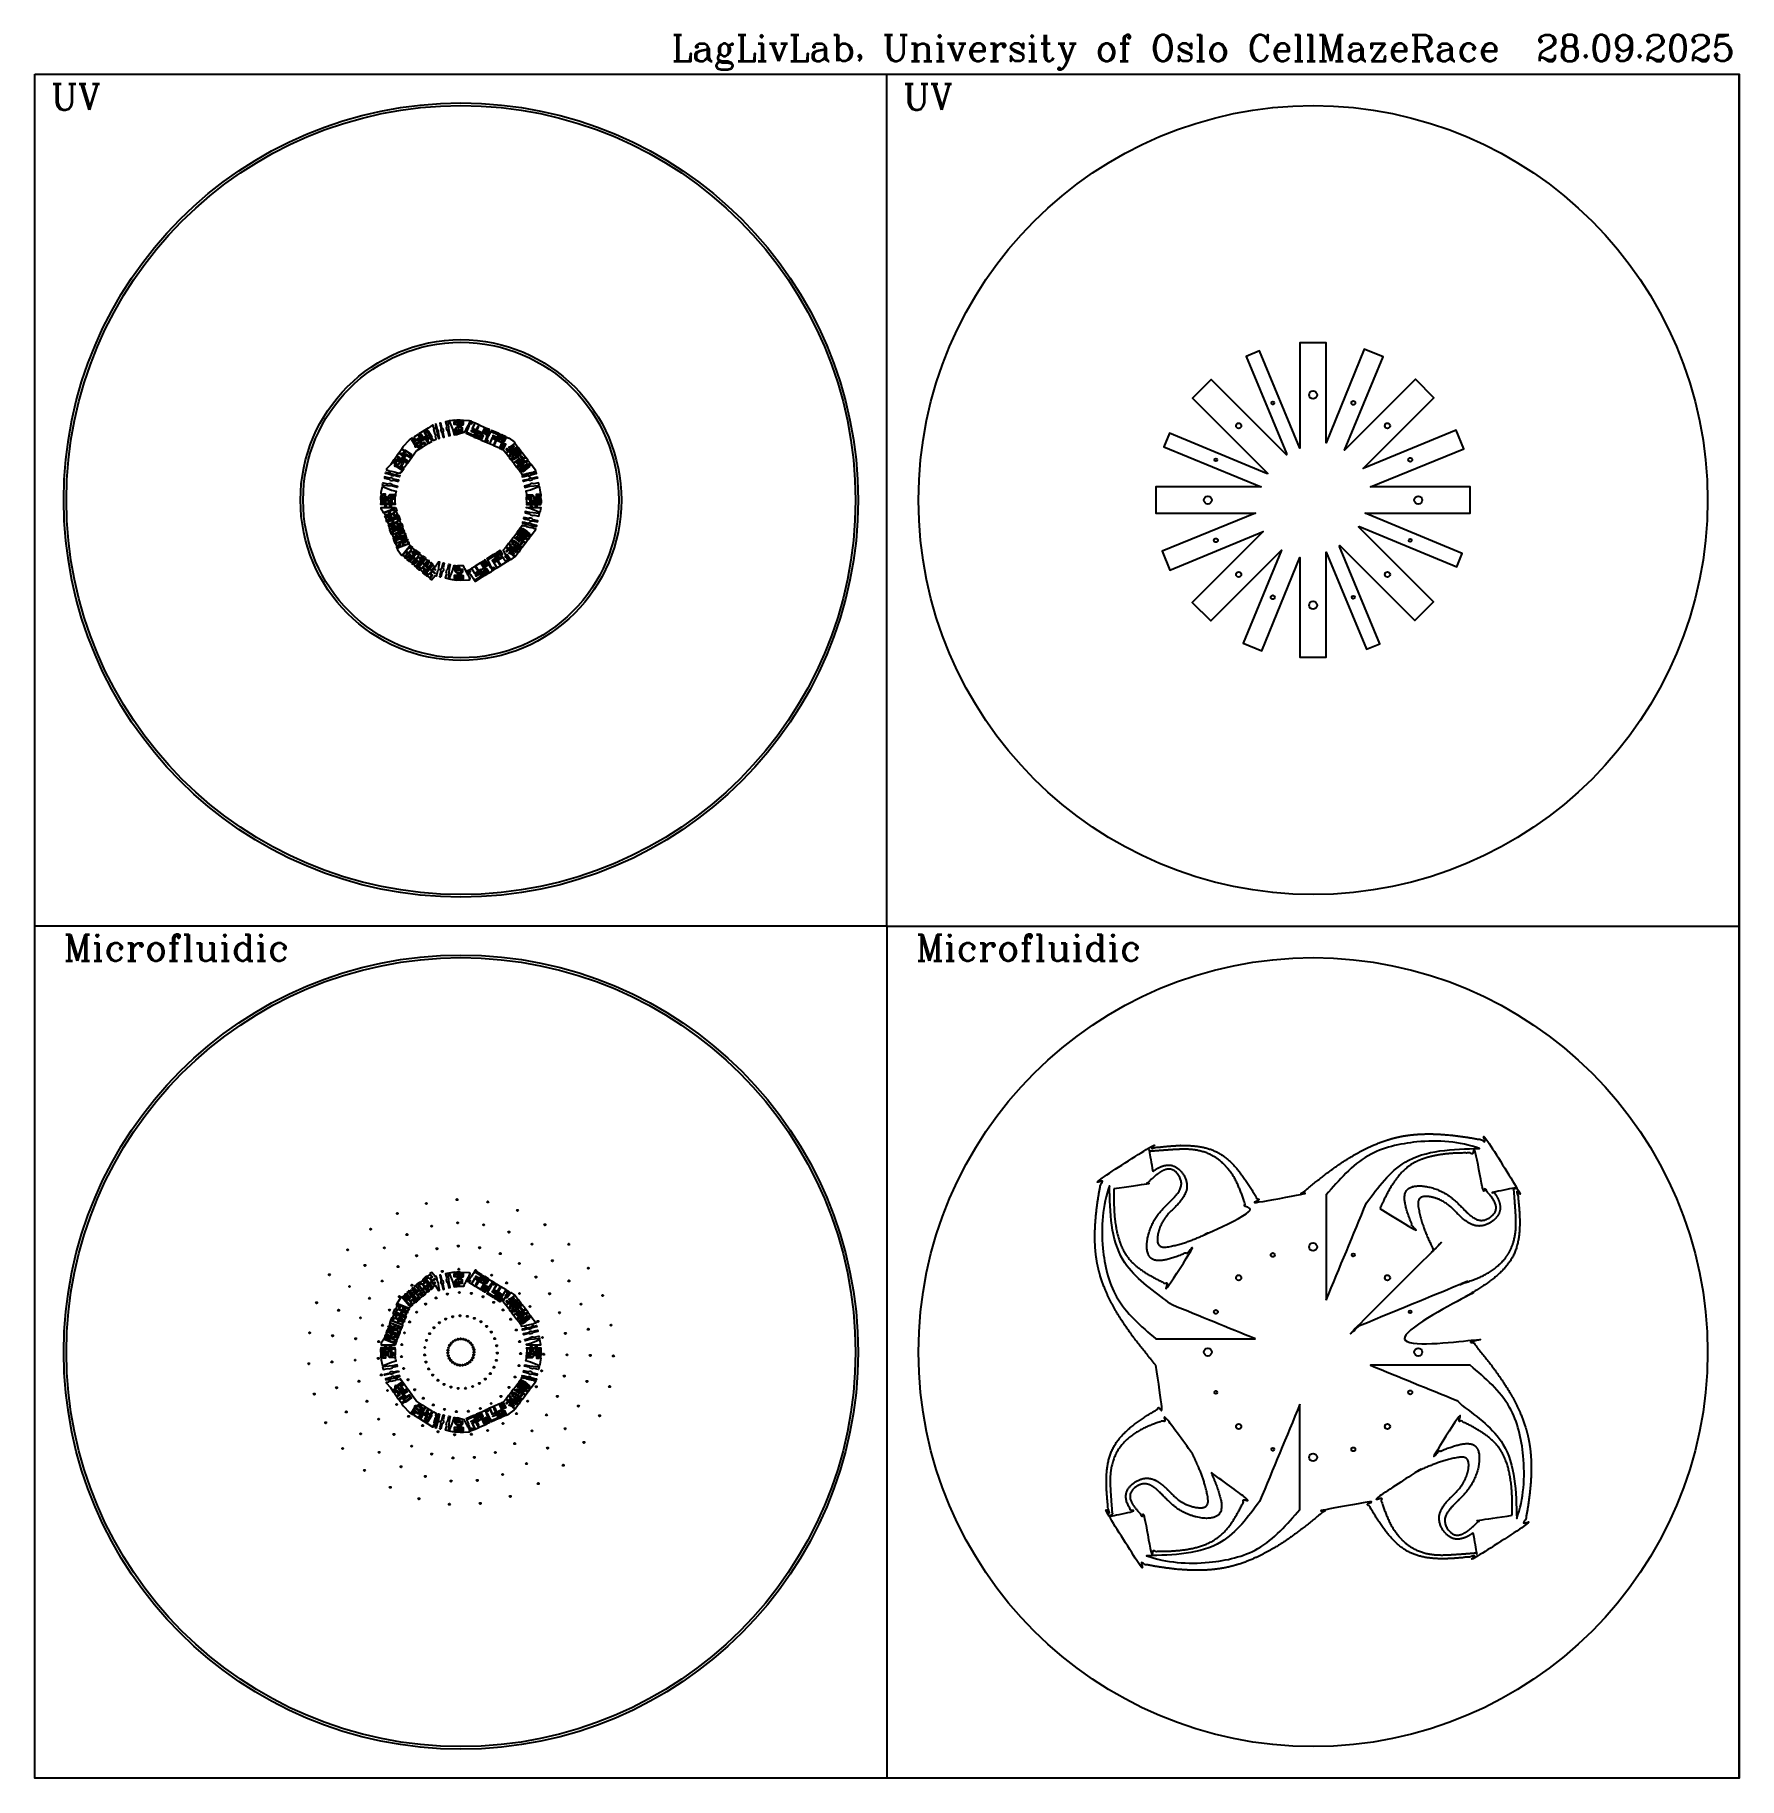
# Model space of a CAD drawing. Extents: x 97062 to 182372, y 141672 to 394177.
# Drawn here: x 117572 to 182372, y 141672 to 207962 of the extents above; entities outside this region: 1.
import ezdxf

# ---------------------------------------------------------------- set-up
doc = ezdxf.new("R2010")
doc.units = 13
doc.header["$MEASUREMENT"] = 0
doc.layers.add('Flow', color=7, linetype='Continuous')
doc.styles.add('Title', font='complex.shx', dxfattribs={"height": 1000})

msp = doc.modelspace()

# ---------------------------------------------------------------- texts
at = {"layer": 'Flow', "char_height": 1000, "attachment_point": 6, "style": 'Title'}
for s, insert, width in [('LagLivLab, University of Oslo CellMazeRace  28.09.2025', (182193, 207296), 46951.24), ('Microfluidic', (127237, 173256), 7559.59), ('Microfluidic', (159637, 173256), 7559.59)]:
    msp.add_mtext(s, dxfattribs=dict(at, insert=insert, width=width))
for insert in [(120067, 205606), (152467, 205606)]:
    msp.add_mtext('UV', dxfattribs=dict(at, insert=insert))

# ---------------------------------------------------------------- blocks, each defined once
blk = doc.blocks.new('*U33')
at = {"layer": 'Flow'}
blk.add_circle((0, 0), 25, dxfattribs=at)
blk = doc.blocks.new('*U34')
at = {"layer": 'Flow', "color": 0, "linetype": 'ByBlock', "lineweight": -2, "transparency": 16777216, "rotation": 45}
for p in [(137874, 161974), (137250, 161349), (136625, 160725), (136000, 160100), (135375, 159475), (134750, 158850), (134126, 158226)]:
    blk.add_blockref('*U33', p, dxfattribs=at)
blk = doc.blocks.new('*U31')
at = {"layer": 'Flow'}
blk.add_blockref('*U34', (-136000, -160100), dxfattribs=at)
blk = doc.blocks.new('*U32')
at = {"layer": 'Flow', "color": 0, "linetype": 'ByBlock', "lineweight": -2, "transparency": 16777216}
for p, rotation in [((132457, 160735), 69.67741935483855), ((133060, 160941), 58.06451612903215), ((133692, 161022), 46.45161290322571), ((134328, 160973), 34.83870967741927), ((134941, 160798), 23.22580645161287), ((131907, 160412), 81.29032258064497), ((135506, 160503), 11.61290322580642), ((131057, 159470), 104.5161290322579), ((131434, 159984), 92.90322580645143), ((136403, 159606), 348.3870967741929), ((130791, 158891), 116.1290322580644), ((136698, 159041), 336.7741935483864), ((136873, 158428), 325.16129032258), ((130647, 158270), 127.7419354838708), ((136922, 157792), 313.5483870967736), ((130631, 157633), 139.3548387096772), ((136841, 157160), 301.9354838709672), ((130743, 157005), 150.9677419354837), ((130979, 156413), 162.58064516129), ((136635, 156557), 290.3225806451607), ((131330, 155881), 174.1935483870965), ((136312, 156007), 278.7096774193543), ((131781, 155430), 185.8064516129029), ((132313, 155079), 197.4193548387093), ((132905, 154843), 209.0322580645158), ((133533, 154730), 220.6451612903222), ((134170, 154746), 232.2580645161286), ((134791, 154891), 243.870967741935), ((135370, 155157), 255.4838709677415), ((135884, 155534), 267.0967741935479)]:
    blk.add_blockref('*U31', p, dxfattribs=dict(at, rotation=rotation))
blk.add_blockref('*U31', (136000, 160100), dxfattribs=at)

# ---------------------------------------------------------------- linework, layer by layer
at = {"layer": 'Flow'}
for p, q in [((117572, 204472), (117572, 206472)), ((149972, 174072), (149972, 206472)), ((182372, 141672), (182372, 206472)), ((170061, 194868), (170768, 194161)), ((133547, 192987), (133587, 192987)), ((133775, 193017), (133835, 193017)), ((133855, 193269), (133855, 193143)), ((135669, 191818), (135668, 191817)), ((135703, 191775), (135701, 191773)), ((136327, 191776), (136236, 191896)), ((136408, 191668), (136408, 191669)), ((136408, 191668), (136425, 191647)), ((136424, 191646), (136425, 191647)), ((130997, 190889), (130997, 190889)), ((131055, 190475), (131055, 190436)), ((136489, 190475), (136489, 190436)), ((130773, 190168), (130899, 190168)), ((131025, 190247), (131025, 190187)), ((136520, 190247), (136520, 190187)), ((136771, 190168), (136645, 190168)), ((131402, 189501), (131461, 189524)), ((136025, 189198), (136025, 189198)), ((131322, 188659), (131263, 188636)), ((136408, 188876), (136408, 188875)), ((136424, 188898), (136425, 188897)), ((132166, 188203), (132206, 188252)), ((132512, 187431), (132472, 187383)), ((133547, 187557), (133587, 187557)), ((133775, 187527), (133835, 187527)), ((133855, 187275), (133855, 187401)), ((149972, 174072), (117572, 174072)), ((149972, 174072), (149972, 141672)), ((149972, 174072), (182372, 174072)), ((132512, 160713), (132472, 160761)), ((133547, 160587), (133587, 160587)), ((133775, 160617), (133835, 160617)), ((133855, 160869), (133855, 160743)), ((132166, 159941), (132206, 159892)), ((131322, 159485), (131263, 159508)), ((136408, 159268), (136408, 159269)), ((136424, 159246), (136425, 159247)), ((131402, 158643), (131461, 158620)), ((136025, 158946), (136025, 158946)), ((130773, 157976), (130899, 157976)), ((131025, 157897), (131025, 157957)), ((136520, 157897), (136520, 157957)), ((136771, 157976), (136645, 157976)), ((130997, 157255), (130997, 157255)), ((131055, 157669), (131055, 157708)), ((136489, 157669), (136489, 157708)), ((136408, 156476), (136425, 156497)), ((136408, 156476), (136408, 156475)), ((136424, 156498), (136425, 156497)), ((135669, 156326), (135668, 156327)), ((135703, 156369), (135701, 156370)), ((136327, 156367), (136236, 156248)), ((133547, 155157), (133587, 155157)), ((133775, 155127), (133835, 155127)), ((133855, 154875), (133855, 155001))]:
    msp.add_line(p, q, dxfattribs=at)
for points in [[(117572, 206472), (182372, 206472), (182372, 141672), (117572, 141672)], [(133547, 192762), (133547, 192987), (133586, 192987), (133586, 193029), (133703, 193029), (133703, 193079), (133641, 193079), (133641, 193140), (133520, 193140), (133520, 193232), (133565, 193232), (133565, 193278), (133518, 193278), (133518, 193306), (133454, 193300), (133329, 193280), (133468, 192937), (133511, 192758)], [(133607, 193312), (133607, 193259), (133672, 193259), (133672, 193216), (133641, 193216), (133641, 193150), (133530, 193150), (133530, 193222), (133575, 193222), (133575, 193288), (133528, 193288), (133528, 193307)], [(133631, 192768), (133631, 192840), (133711, 192840), (133711, 192903), (133825, 192903), (133825, 193007), (133776, 193007), (133776, 192947), (133654, 192947), (133654, 192891), (133586, 192891), (133586, 192977), (133557, 192977), (133557, 192763)], [(133617, 193312), (133617, 193269), (133682, 193269), (133682, 193206), (133651, 193206), (133651, 193089), (133703, 193089), (133703, 193145), (133845, 193145), (133845, 193260), (133806, 193260), (133806, 193165), (133738, 193165), (133738, 193316)], [(133874, 193315), (134082, 193303), (134112, 193289), (134099, 193260), (134104, 193258), (134105, 193261), (134124, 193252), (134121, 193245), (134119, 193246), (134113, 193233), (134111, 193234), (134100, 193208), (134096, 193210), (134077, 193168), (134074, 193169), (134045, 193105), (134036, 193109), (134004, 193036), (133997, 193040), (133959, 192954), (133955, 192956), (133923, 192885), (133919, 192887), (133897, 192838), (133878, 192846), (133641, 192769), (133641, 192830), (133721, 192830), (133721, 192893), (133835, 192893), (133835, 193017), (133776, 193017), (133776, 193135), (133855, 193135), (133855, 193270), (133796, 193270), (133796, 193175), (133748, 193175), (133748, 193316)], [(134139, 193277), (134117, 193287), (134106, 193264), (134125, 193255), (134127, 193260), (134130, 193258)], [(134159, 193200), (134156, 193193), (134119, 193210), (134122, 193217)], [(134123, 193220), (134161, 193203), (134167, 193217), (134128, 193235), (134125, 193228), (134126, 193227)], [(134185, 193257), (134164, 193266), (134150, 193234), (134145, 193236), (134147, 193240), (134131, 193248), (134128, 193242), (134131, 193241), (134129, 193238), (134168, 193220)], [(134159, 193268), (134142, 193276), (134133, 193257), (134135, 193256), (134132, 193251), (134148, 193243)], [(134686, 193034), (134737, 193011), (134723, 192982), (134724, 192982), (134718, 192968), (134667, 192991)], [(134746, 193010), (134725, 192963), (134721, 192965), (134742, 193012)], [(134753, 193006), (134731, 192958), (134728, 192960), (134749, 193008)], [(134758, 193003), (134738, 192957), (134735, 192959), (134755, 193004)], [(134764, 192999), (134745, 192956), (134741, 192957), (134761, 193001)], [(134930, 192903), (135202, 192782), (135211, 192800), (134938, 192922)], [(132035, 192405), (131916, 192596), (131887, 192578), (132007, 192387), (132023, 192362), (132192, 192468), (132176, 192493)], [(132298, 192276), (132411, 192347), (132411, 192347), (132358, 192432), (132245, 192361)], [(132684, 192518), (132606, 192643), (132507, 192581), (132529, 192546), (132501, 192528), (132557, 192438)], [(133982, 192822), (134254, 192701), (134246, 192682), (133974, 192804)], [(134336, 192642), (134367, 192710), (134307, 192737), (134277, 192669)], [(134390, 192700), (134457, 192670), (134427, 192602), (134359, 192632)], [(134516, 192741), (134539, 192731), (134511, 192667), (134534, 192657), (134562, 192720), (134583, 192710), (134517, 192562), (134449, 192592)], [(134697, 192482), (134675, 192492), (134685, 192515), (134704, 192507), (134702, 192502), (134705, 192501)], [(134717, 192473), (134700, 192480), (134708, 192499), (134710, 192499), (134712, 192504), (134728, 192497)], [(134743, 192461), (134722, 192471), (134736, 192503), (134732, 192505), (134730, 192500), (134714, 192508), (134716, 192513), (134719, 192512), (134720, 192516), (134759, 192498)], [(134729, 192532), (134766, 192515), (134760, 192501), (134721, 192519), (134724, 192525), (134726, 192524)], [(134768, 192518), (134771, 192526), (134734, 192542), (134730, 192535)], [(135301, 192760), (135271, 192692), (135211, 192719), (135241, 192787)], [(135244, 192238), (135295, 192216), (135308, 192245), (135308, 192245), (135315, 192259), (135263, 192282)], [(135294, 192682), (135361, 192652), (135391, 192720), (135324, 192750)], [(135301, 192210), (135322, 192257), (135318, 192258), (135297, 192211)], [(135309, 192208), (135331, 192255), (135327, 192257), (135306, 192209)], [(135316, 192205), (135336, 192251), (135333, 192252), (135312, 192207)], [(135322, 192204), (135341, 192247), (135338, 192248), (135319, 192205)], [(135348, 192561), (135371, 192550), (135399, 192613), (135422, 192603), (135394, 192541), (135416, 192531), (135482, 192680), (135414, 192710)], [(131321, 191942), (131321, 191942), (131403, 191885), (131327, 191776), (131245, 191833)], [(131545, 191435), (131526, 191408), (131341, 191536), (131317, 191553), (131432, 191717), (131456, 191700), (131360, 191564)], [(131627, 192121), (131560, 192026), (131526, 192050), (131507, 192022), (131420, 192083), (131506, 192206)], [(135496, 192044), (135592, 192117), (135570, 192146), (135589, 192161), (135620, 192120), (135696, 192177), (135681, 192196), (135706, 192215), (135746, 192162), (135694, 192123), (135723, 192086), (135687, 192059), (135664, 192090), (135628, 192063), (135656, 192026), (135616, 191995), (135639, 191965), (135586, 191925)], [(130730, 190406), (130773, 190406), (130773, 190341), (130836, 190341), (130836, 190372), (130952, 190372), (130952, 190320), (130897, 190320), (130897, 190178), (130781, 190178), (130781, 190217), (130877, 190217), (130877, 190285), (130726, 190285)], [(131272, 190149), (131273, 190382), (131212, 190382), (131212, 190301), (131149, 190301), (131149, 190187), (131025, 190187), (131025, 190247), (130907, 190247), (130907, 190168), (130771, 190168), (130771, 190227), (130867, 190227), (130867, 190275), (130726, 190275), (130727, 190149)], [(130730, 190416), (130783, 190416), (130783, 190351), (130826, 190351), (130826, 190382), (130892, 190382), (130892, 190493), (130820, 190493), (130820, 190447), (130754, 190447), (130754, 190494), (130735, 190494)], [(131280, 190475), (131055, 190475), (131055, 190436), (131013, 190436), (131013, 190320), (130962, 190320), (130962, 190382), (130902, 190382), (130902, 190503), (130810, 190503), (130810, 190457), (130764, 190457), (130764, 190504), (130736, 190504), (130742, 190569), (130772, 190738), (130785, 190791), (131129, 190652), (131307, 190609), (131295, 190560), (131284, 190512)], [(131274, 190392), (131202, 190392), (131202, 190311), (131139, 190311), (131139, 190197), (131035, 190197), (131035, 190247), (131095, 190247), (131095, 190369), (131151, 190369), (131151, 190436), (131065, 190436), (131065, 190465), (131279, 190465)], [(136264, 190475), (136489, 190475), (136489, 190436), (136531, 190436), (136531, 190320), (136582, 190320), (136582, 190382), (136642, 190382), (136642, 190503), (136734, 190503), (136734, 190457), (136780, 190457), (136780, 190504), (136808, 190504), (136802, 190569), (136772, 190738), (136759, 190791), (136415, 190652), (136237, 190609), (136249, 190560), (136261, 190512)], [(136270, 190392), (136342, 190392), (136342, 190311), (136406, 190311), (136406, 190197), (136510, 190197), (136510, 190247), (136449, 190247), (136449, 190369), (136393, 190369), (136393, 190436), (136479, 190436), (136479, 190465), (136265, 190465)], [(136815, 190406), (136772, 190406), (136772, 190341), (136708, 190341), (136708, 190372), (136592, 190372), (136592, 190320), (136648, 190320), (136648, 190178), (136763, 190178), (136763, 190217), (136667, 190217), (136667, 190285), (136818, 190285)], [(136814, 190416), (136762, 190416), (136762, 190351), (136718, 190351), (136718, 190382), (136652, 190382), (136652, 190493), (136724, 190493), (136724, 190447), (136790, 190447), (136790, 190494), (136809, 190494)], [(130887, 189694), (131056, 189758), (131027, 189832), (130859, 189768)], [(130900, 189661), (130897, 189667), (130964, 189693), (130977, 189659), (130888, 189625), (130878, 189653)], [(130918, 189614), (130984, 189639), (130988, 189630), (130987, 189630), (130997, 189605), (130997, 189605), (130997, 189605), (131020, 189614), (131020, 189614), (131099, 189644), (131126, 189573), (130936, 189501), (130923, 189534), (130945, 189542)], [(131226, 189681), (131226, 189680), (131233, 189661), (131363, 189711), (131370, 189693), (131393, 189701), (131402, 189678), (131411, 189654), (131421, 189627), (131460, 189523), (131402, 189501), (131363, 189604), (130955, 189449), (130945, 189477), (131352, 189631), (131343, 189655), (131152, 189583), (131101, 189717), (131198, 189754)], [(131066, 189731), (130987, 189701), (131010, 189639), (131089, 189669)], [(131222, 189906), (131051, 189841), (131080, 189767), (131082, 189768), (131092, 189741), (131212, 189787), (131221, 189763), (131221, 189763), (131249, 189689), (131356, 189730), (131318, 189829), (131260, 189806)], [(131014, 189359), (131183, 189423), (131154, 189498), (130986, 189434)], [(131005, 189319), (131015, 189291), (131018, 189292), (131104, 189324), (131091, 189358), (131024, 189333), (131027, 189327)], [(131045, 189280), (131111, 189305), (131115, 189296), (131114, 189295), (131124, 189271), (131124, 189271), (131124, 189271), (131147, 189280), (131147, 189280), (131226, 189310), (131253, 189239), (131063, 189166), (131050, 189200), (131072, 189208)], [(131193, 189397), (131114, 189367), (131138, 189304), (131216, 189334)], [(131188, 189081), (131358, 189146), (131387, 189071), (131384, 189071), (131394, 189044), (131274, 188998), (131283, 188974), (131283, 188974), (131311, 188901), (131205, 188860), (131167, 188959), (131226, 188981)], [(131349, 189572), (131178, 189507), (131207, 189433), (131209, 189434), (131219, 189407), (131339, 189453), (131348, 189429), (131348, 189429), (131376, 189355), (131483, 189395), (131445, 189494), (131387, 189472)], [(131334, 188909), (131335, 188910), (131342, 188891), (131212, 188841), (131219, 188823), (131196, 188814), (131205, 188791), (131214, 188767), (131225, 188740), (131264, 188637), (131322, 188659), (131283, 188762), (131691, 188917), (131680, 188944), (131273, 188789), (131263, 188813), (131454, 188886), (131403, 189020), (131306, 188983)], [(131579, 189144), (131411, 189080), (131382, 189155), (131551, 189219)], [(131421, 189054), (131500, 189084), (131523, 189021), (131445, 188991)], [(131609, 189065), (131543, 189040), (131546, 189030), (131547, 189030), (131556, 189005), (131556, 189005), (131556, 189005), (131533, 188997), (131533, 188997), (131454, 188967), (131481, 188896), (131671, 188968), (131658, 189001), (131636, 188993)], [(131591, 189112), (131589, 189118), (131522, 189093), (131535, 189059), (131624, 189092), (131613, 189120)], [(131315, 188747), (131485, 188811), (131514, 188737), (131511, 188736), (131521, 188710), (131401, 188664), (131410, 188640), (131410, 188640), (131438, 188566), (131332, 188526), (131294, 188625), (131353, 188647)], [(131822, 188569), (131807, 188609), (131400, 188455), (131391, 188479), (131582, 188551), (131530, 188686), (131433, 188649), (131461, 188575), (131462, 188575), (131469, 188556), (131339, 188507), (131346, 188489), (131323, 188480), (131357, 188392), (131504, 188185), (131527, 188166), (131805, 188502), (131890, 188431), (131930, 188480), (131845, 188550)], [(131706, 188810), (131538, 188746), (131509, 188821), (131678, 188885)], [(131548, 188720), (131627, 188750), (131651, 188687), (131572, 188657)], [(131623, 188117), (131738, 188256), (131677, 188306), (131562, 188168)], [(131736, 188730), (131670, 188705), (131673, 188696), (131674, 188696), (131683, 188671), (131683, 188671), (131683, 188671), (131660, 188662), (131660, 188662), (131581, 188632), (131608, 188561), (131798, 188633), (131785, 188667), (131763, 188658)], [(131740, 188786), (131751, 188758), (131748, 188757), (131662, 188725), (131649, 188758), (131716, 188784), (131718, 188778)], [(131809, 188467), (131693, 188326), (131754, 188275), (131756, 188277), (131778, 188259), (131860, 188358), (131879, 188342), (131879, 188342), (131940, 188292), (132013, 188379), (131931, 188447), (131891, 188399)], [(131925, 188273), (131924, 188272), (131940, 188259), (132029, 188366), (132043, 188354), (132059, 188373), (132078, 188357), (132098, 188340), (132120, 188322), (132205, 188251), (132166, 188203), (132081, 188274), (131802, 187938), (131780, 187957), (132058, 188292), (132039, 188309), (131908, 188151), (131797, 188243), (131864, 188323)], [(135161, 188201), (135223, 188240), (135184, 188303), (135121, 188264)], [(135291, 188177), (135313, 188191), (135277, 188250), (135298, 188263), (135334, 188205), (135354, 188217), (135268, 188355), (135205, 188316)], [(135496, 188500), (135592, 188427), (135570, 188398), (135589, 188383), (135620, 188424), (135696, 188366), (135681, 188348), (135706, 188329), (135746, 188381), (135694, 188421), (135723, 188458), (135687, 188485), (135664, 188454), (135628, 188481), (135656, 188518), (135616, 188549), (135639, 188579), (135586, 188619)], [(135685, 188748), (135784, 188673), (135807, 188703), (135839, 188678), (135816, 188648), (135858, 188617), (135880, 188645), (135921, 188614), (135899, 188585), (135951, 188546), (135973, 188574), (136016, 188541), (135962, 188471), (136006, 188437), (136037, 188478), (136081, 188445), (136027, 188372), (135907, 188463), (135942, 188509), (135847, 188581), (135827, 188556), (135756, 188610), (135780, 188642), (135669, 188726)], [(136236, 188648), (136139, 188721), (136117, 188692), (136098, 188707), (136129, 188748), (136054, 188805), (136040, 188786), (136015, 188805), (136055, 188858), (136106, 188818), (136135, 188856), (136170, 188829), (136146, 188798), (136182, 188771), (136210, 188808), (136251, 188777), (136274, 188807), (136327, 188768)], [(131650, 188095), (131645, 188099), (131690, 188154), (131718, 188131), (131658, 188058), (131635, 188077)], [(131689, 188063), (131734, 188117), (131742, 188111), (131742, 188111), (131762, 188094), (131762, 188094), (131762, 188094), (131778, 188113), (131778, 188113), (131832, 188178), (131890, 188129), (131761, 187973), (131733, 187996), (131748, 188014)], [(131760, 188238), (131706, 188172), (131757, 188130), (131811, 188195)], [(131898, 187889), (132013, 188027), (131952, 188078), (131837, 187940)], [(131910, 187848), (131933, 187829), (131935, 187832), (131994, 187902), (131966, 187926), (131920, 187871), (131925, 187867)], [(131964, 187835), (132009, 187889), (132017, 187883), (132017, 187882), (132037, 187866), (132038, 187866), (132038, 187866), (132053, 187885), (132053, 187885), (132107, 187950), (132166, 187901), (132036, 187745), (132009, 187768), (132024, 187786)], [(132085, 188239), (131968, 188098), (132030, 188047), (132031, 188049), (132053, 188031), (132135, 188130), (132155, 188114), (132155, 188114), (132216, 188063), (132288, 188151), (132207, 188219), (132167, 188171)], [(132035, 188009), (131981, 187944), (132033, 187902), (132087, 187967)], [(132187, 187732), (132303, 187873), (132364, 187822), (132363, 187820), (132385, 187802), (132303, 187703), (132322, 187686), (132322, 187686), (132383, 187636), (132310, 187548), (132229, 187616), (132269, 187664)], [(132496, 187980), (132381, 187842), (132320, 187892), (132434, 188031)], [(132399, 187655), (132399, 187656), (132415, 187643), (132326, 187535), (132341, 187523), (132325, 187504), (132345, 187488), (132365, 187472), (132387, 187453), (132472, 187383), (132512, 187431), (132427, 187502), (132705, 187837), (132682, 187855), (132405, 187520), (132385, 187536), (132515, 187694), (132404, 187785), (132338, 187705)], [(132403, 187824), (132456, 187889), (132508, 187846), (132454, 187781)], [(132462, 187504), (132579, 187644), (132640, 187594), (132638, 187592), (132660, 187574), (132578, 187475), (132598, 187458), (132598, 187458), (132659, 187408), (132586, 187320), (132504, 187388), (132544, 187436)], [(132522, 187958), (132517, 187962), (132472, 187907), (132500, 187884), (132560, 187957), (132538, 187976)], [(132561, 187926), (132516, 187871), (132524, 187865), (132524, 187865), (132544, 187848), (132544, 187848), (132544, 187848), (132528, 187829), (132528, 187829), (132475, 187764), (132533, 187715), (132663, 187872), (132635, 187895), (132620, 187876)], [(132771, 187752), (132656, 187614), (132595, 187664), (132710, 187803)], [(133454, 187244), (133382, 187251), (133329, 187264), (133468, 187607), (133511, 187786), (133547, 187782), (133547, 187557), (133586, 187557), (133586, 187515), (133703, 187515), (133703, 187464), (133641, 187464), (133641, 187404), (133520, 187404), (133520, 187312), (133565, 187312), (133565, 187266), (133518, 187266), (133518, 187238)], [(133631, 187776), (133631, 187704), (133711, 187704), (133711, 187641), (133825, 187641), (133825, 187537), (133776, 187537), (133776, 187597), (133654, 187597), (133654, 187653), (133586, 187653), (133586, 187567), (133557, 187567), (133557, 187781)], [(133641, 187775), (133641, 187714), (133721, 187714), (133721, 187651), (133835, 187651), (133835, 187527), (133776, 187527), (133776, 187409), (133855, 187409), (133855, 187273), (133796, 187273), (133796, 187369), (133748, 187369), (133748, 187228), (134082, 187241), (134112, 187255), (134099, 187283), (134104, 187285), (134105, 187283), (134124, 187292), (134121, 187299), (134119, 187298), (134113, 187311), (134111, 187310), (134100, 187336), (134096, 187334), (134077, 187376), (134074, 187375), (134045, 187439), (134036, 187435), (134004, 187508), (133997, 187504), (133959, 187589), (133955, 187588), (133923, 187659), (133919, 187657), (133897, 187706), (133874, 187774)], [(134061, 187607), (134042, 187595), (134061, 187566), (134056, 187563), (134054, 187567), (134039, 187558), (134042, 187552), (134044, 187554), (134046, 187551), (134083, 187573)], [(134528, 187897), (134575, 187926), (134592, 187898), (134592, 187899), (134601, 187886), (134553, 187856)], [(134581, 187933), (134608, 187889), (134604, 187887), (134577, 187930)], [(134588, 187936), (134616, 187892), (134612, 187889), (134585, 187934)], [(134594, 187939), (134621, 187897), (134617, 187895), (134591, 187937)], [(134600, 187941), (134625, 187901), (134622, 187899), (134597, 187940)], [(134674, 187591), (134696, 187605), (134733, 187546), (134754, 187559), (134718, 187617), (134738, 187630), (134823, 187491), (134760, 187452)], [(134773, 188025), (135027, 188182), (135016, 188199), (134763, 188042)], [(134990, 187595), (134970, 187582), (134956, 187604), (134974, 187615), (134977, 187611), (134979, 187613)], [(135000, 187674), (134996, 187681), (134961, 187659), (134966, 187653)], [(134967, 187650), (135002, 187671), (135010, 187658), (134974, 187636), (134970, 187642), (134972, 187643)], [(135033, 187621), (135014, 187610), (134995, 187639), (134991, 187637), (134994, 187633), (134979, 187623), (134975, 187629), (134978, 187630), (134976, 187633), (135012, 187656)], [(135010, 187607), (134993, 187597), (134982, 187614), (134984, 187615), (134981, 187621), (134995, 187630)], [(135100, 188251), (135139, 188188), (135084, 188153), (135044, 188217)], [(135500, 187911), (135547, 187940), (135530, 187967), (135530, 187967), (135522, 187980), (135475, 187951)], [(135556, 187942), (135528, 187986), (135525, 187983), (135552, 187940)], [(135562, 187947), (135534, 187992), (135531, 187989), (135558, 187945)], [(135567, 187951), (135541, 187993), (135538, 187992), (135564, 187949)], [(135572, 187955), (135547, 187996), (135544, 187994), (135569, 187953)], [(133607, 187232), (133607, 187285), (133672, 187285), (133672, 187328), (133641, 187328), (133641, 187394), (133530, 187394), (133530, 187322), (133575, 187322), (133575, 187256), (133528, 187256), (133528, 187237)], [(133617, 187232), (133617, 187275), (133682, 187275), (133682, 187338), (133651, 187338), (133651, 187454), (133703, 187454), (133703, 187399), (133845, 187399), (133845, 187283), (133806, 187283), (133806, 187379), (133738, 187379), (133738, 187228)], [(134019, 187581), (133998, 187568), (134012, 187546), (134029, 187557), (134027, 187562), (134030, 187563)], [(134038, 187593), (134022, 187583), (134032, 187565), (134034, 187566), (134037, 187561), (134052, 187570)], [(134057, 187536), (134092, 187557), (134084, 187570), (134048, 187548), (134052, 187542), (134053, 187543)], [(134094, 187555), (134098, 187548), (134064, 187526), (134059, 187533)], [(134307, 187195), (134560, 187353), (134571, 187335), (134318, 187178)], [(134655, 187387), (134616, 187450), (134560, 187416), (134600, 187353)], [(134637, 187464), (134700, 187502), (134739, 187439), (134676, 187400)], [(132187, 160412), (132303, 160271), (132364, 160322), (132363, 160324), (132385, 160342), (132303, 160441), (132322, 160457), (132322, 160457), (132383, 160508), (132310, 160596), (132229, 160528), (132269, 160480)], [(132399, 160489), (132399, 160488), (132415, 160501), (132326, 160609), (132341, 160621), (132325, 160639), (132345, 160656), (132365, 160672), (132387, 160690), (132472, 160761), (132512, 160713), (132427, 160642), (132705, 160306), (132682, 160288), (132405, 160624), (132385, 160608), (132515, 160450), (132404, 160359), (132338, 160439)], [(132462, 160640), (132579, 160499), (132640, 160550), (132638, 160552), (132660, 160570), (132578, 160669), (132598, 160686), (132598, 160686), (132659, 160736), (132586, 160824), (132504, 160756), (132544, 160708)], [(132561, 160218), (132516, 160273), (132524, 160279), (132524, 160279), (132544, 160296), (132544, 160296), (132544, 160296), (132528, 160315), (132528, 160315), (132475, 160380), (132533, 160428), (132663, 160272), (132635, 160249), (132620, 160267)], [(132771, 160392), (132656, 160530), (132595, 160480), (132710, 160341)], [(133454, 160900), (133382, 160893), (133329, 160880), (133468, 160537), (133511, 160358), (133547, 160362), (133547, 160587), (133586, 160587), (133586, 160629), (133703, 160629), (133703, 160679), (133641, 160679), (133641, 160740), (133520, 160740), (133520, 160832), (133565, 160832), (133565, 160878), (133518, 160878), (133518, 160906)], [(133607, 160912), (133607, 160859), (133672, 160859), (133672, 160816), (133641, 160816), (133641, 160750), (133530, 160750), (133530, 160822), (133575, 160822), (133575, 160888), (133528, 160888), (133528, 160907)], [(133631, 160368), (133631, 160440), (133711, 160440), (133711, 160503), (133825, 160503), (133825, 160607), (133776, 160607), (133776, 160547), (133654, 160547), (133654, 160491), (133586, 160491), (133586, 160577), (133557, 160577), (133557, 160363)], [(133617, 160912), (133617, 160869), (133682, 160869), (133682, 160806), (133651, 160806), (133651, 160689), (133703, 160689), (133703, 160745), (133845, 160745), (133845, 160860), (133806, 160860), (133806, 160765), (133738, 160765), (133738, 160916)], [(133641, 160369), (133641, 160430), (133721, 160430), (133721, 160493), (133835, 160493), (133835, 160617), (133776, 160617), (133776, 160735), (133855, 160735), (133855, 160870), (133796, 160870), (133796, 160775), (133748, 160775), (133748, 160916), (134082, 160903), (134112, 160889), (134099, 160860), (134104, 160858), (134105, 160861), (134124, 160852), (134121, 160845), (134119, 160846), (134113, 160833), (134111, 160834), (134100, 160808), (134096, 160810), (134077, 160768), (134074, 160769), (134045, 160705), (134036, 160709), (134004, 160636), (133997, 160640), (133959, 160554), (133955, 160556), (133923, 160485), (133919, 160487), (133897, 160438), (133874, 160370)], [(134019, 160563), (133998, 160576), (134012, 160598), (134029, 160587), (134027, 160582), (134030, 160581)], [(134038, 160551), (134022, 160561), (134032, 160579), (134034, 160578), (134037, 160583), (134052, 160574)], [(134061, 160537), (134042, 160548), (134061, 160578), (134056, 160581), (134054, 160577), (134039, 160586), (134042, 160591), (134044, 160590), (134046, 160593), (134083, 160571)], [(134057, 160608), (134092, 160586), (134084, 160574), (134048, 160596), (134052, 160602), (134053, 160601)], [(134094, 160589), (134098, 160596), (134064, 160618), (134059, 160611)], [(134307, 160949), (134560, 160791), (134571, 160809), (134318, 160966)], [(134655, 160757), (134616, 160693), (134560, 160728), (134600, 160791)], [(134637, 160680), (134700, 160641), (134739, 160705), (134676, 160744)], [(134674, 160553), (134696, 160539), (134733, 160598), (134754, 160585), (134718, 160527), (134738, 160514), (134823, 160653), (134760, 160692)], [(134990, 160549), (134970, 160562), (134956, 160540), (134974, 160529), (134977, 160533), (134979, 160531)], [(135000, 160470), (134996, 160463), (134961, 160484), (134966, 160491)], [(134967, 160494), (135002, 160473), (135010, 160485), (134974, 160508), (134970, 160502), (134972, 160501)], [(135033, 160523), (135014, 160534), (134995, 160505), (134991, 160507), (134994, 160511), (134979, 160520), (134975, 160515), (134978, 160514), (134976, 160511), (135012, 160488)], [(135010, 160537), (134993, 160547), (134982, 160530), (134984, 160529), (134981, 160523), (134995, 160514)], [(131822, 159575), (131807, 159534), (131400, 159689), (131391, 159665), (131582, 159593), (131530, 159458), (131433, 159495), (131461, 159569), (131462, 159569), (131469, 159588), (131339, 159637), (131346, 159655), (131323, 159664), (131357, 159751), (131504, 159959), (131527, 159978), (131805, 159642), (131890, 159713), (131930, 159664), (131845, 159594)], [(131623, 160027), (131738, 159888), (131677, 159838), (131562, 159976)], [(131650, 160049), (131645, 160045), (131690, 159990), (131718, 160013), (131658, 160086), (131635, 160067)], [(131689, 160081), (131734, 160026), (131742, 160033), (131742, 160033), (131762, 160050), (131762, 160050), (131762, 160050), (131778, 160031), (131778, 160031), (131832, 159966), (131890, 160015), (131761, 160171), (131733, 160148), (131748, 160130)], [(131809, 159677), (131693, 159818), (131754, 159869), (131756, 159867), (131778, 159885), (131860, 159786), (131879, 159802), (131879, 159802), (131940, 159852), (132013, 159765), (131931, 159697), (131891, 159745)], [(131760, 159906), (131706, 159971), (131757, 160014), (131811, 159949)], [(131925, 159871), (131924, 159872), (131940, 159885), (132029, 159777), (132043, 159790), (132059, 159771), (132078, 159787), (132098, 159804), (132120, 159822), (132205, 159893), (132166, 159941), (132081, 159870), (131802, 160206), (131780, 160187), (132058, 159852), (132039, 159835), (131908, 159993), (131797, 159901), (131864, 159821)], [(131898, 160255), (132013, 160116), (131952, 160066), (131837, 160204)], [(131910, 160295), (131933, 160314), (131935, 160312), (131994, 160241), (131966, 160218), (131920, 160273), (131925, 160277)], [(131964, 160309), (132009, 160255), (132017, 160261), (132017, 160261), (132037, 160278), (132038, 160278), (132038, 160278), (132053, 160259), (132053, 160259), (132107, 160194), (132166, 160243), (132036, 160399), (132009, 160376), (132024, 160358)], [(132085, 159905), (131968, 160046), (132030, 160097), (132031, 160095), (132053, 160113), (132135, 160014), (132155, 160030), (132155, 160030), (132216, 160080), (132288, 159993), (132207, 159925), (132167, 159973)], [(132035, 160135), (131981, 160200), (132033, 160242), (132087, 160177)], [(132496, 160164), (132381, 160302), (132320, 160252), (132434, 160113)], [(132403, 160320), (132456, 160255), (132508, 160298), (132454, 160363)], [(132522, 160186), (132517, 160182), (132472, 160236), (132500, 160260), (132560, 160187), (132538, 160168)], [(134528, 160247), (134575, 160218), (134592, 160246), (134592, 160245), (134601, 160258), (134553, 160288)], [(134581, 160211), (134608, 160255), (134604, 160257), (134577, 160214)], [(134588, 160208), (134616, 160252), (134612, 160255), (134585, 160210)], [(134594, 160205), (134621, 160247), (134617, 160249), (134591, 160207)], [(134600, 160202), (134625, 160243), (134622, 160245), (134597, 160204)], [(134773, 160119), (135027, 159962), (135016, 159945), (134763, 160102)], [(135100, 159893), (135139, 159956), (135084, 159991), (135044, 159927)], [(135161, 159943), (135223, 159904), (135184, 159841), (135121, 159880)], [(135291, 159966), (135313, 159953), (135277, 159894), (135298, 159881), (135334, 159939), (135354, 159927), (135268, 159789), (135205, 159828)], [(135500, 160233), (135547, 160204), (135530, 160177), (135530, 160176), (135522, 160164), (135475, 160193)], [(135496, 159644), (135592, 159717), (135570, 159746), (135589, 159761), (135620, 159720), (135696, 159777), (135681, 159796), (135706, 159815), (135746, 159762), (135694, 159723), (135723, 159686), (135687, 159659), (135664, 159690), (135628, 159663), (135656, 159626), (135616, 159595), (135639, 159565), (135586, 159525)], [(135556, 160202), (135528, 160158), (135525, 160161), (135552, 160204)], [(135562, 160197), (135534, 160152), (135531, 160155), (135558, 160199)], [(135567, 160193), (135541, 160150), (135538, 160152), (135564, 160195)], [(135572, 160189), (135547, 160148), (135544, 160150), (135569, 160190)], [(135685, 159396), (135784, 159471), (135807, 159441), (135839, 159465), (135816, 159496), (135858, 159527), (135880, 159498), (135921, 159530), (135899, 159559), (135951, 159598), (135973, 159570), (136016, 159603), (135962, 159673), (136006, 159707), (136037, 159666), (136081, 159699), (136027, 159772), (135907, 159681), (135942, 159635), (135847, 159562), (135827, 159588), (135756, 159534), (135780, 159502), (135669, 159418)], [(131188, 159063), (131358, 158998), (131387, 159073), (131384, 159073), (131394, 159100), (131274, 159146), (131283, 159170), (131283, 159170), (131311, 159243), (131205, 159284), (131167, 159185), (131226, 159163)], [(131334, 159235), (131335, 159234), (131342, 159253), (131212, 159303), (131219, 159321), (131196, 159329), (131205, 159353), (131214, 159377), (131225, 159404), (131264, 159507), (131322, 159485), (131283, 159382), (131691, 159227), (131680, 159200), (131273, 159355), (131263, 159331), (131454, 159258), (131403, 159124), (131306, 159161)], [(131315, 159397), (131485, 159332), (131514, 159407), (131511, 159408), (131521, 159434), (131401, 159480), (131410, 159504), (131410, 159504), (131438, 159578), (131332, 159618), (131294, 159519), (131353, 159497)], [(131421, 159090), (131500, 159060), (131523, 159123), (131445, 159153)], [(131609, 159079), (131543, 159104), (131546, 159114), (131547, 159114), (131556, 159138), (131556, 159139), (131556, 159139), (131533, 159147), (131533, 159147), (131454, 159177), (131481, 159248), (131671, 159176), (131658, 159143), (131636, 159151)], [(131706, 159334), (131538, 159398), (131509, 159323), (131678, 159259)], [(131548, 159424), (131627, 159394), (131651, 159457), (131572, 159487)], [(131736, 159413), (131670, 159439), (131673, 159448), (131674, 159448), (131683, 159473), (131683, 159473), (131683, 159473), (131660, 159482), (131660, 159482), (131581, 159512), (131608, 159583), (131798, 159510), (131785, 159477), (131763, 159486)], [(131740, 159358), (131751, 159386), (131748, 159387), (131662, 159419), (131649, 159385), (131716, 159360), (131718, 159366)], [(136236, 159496), (136139, 159422), (136117, 159451), (136098, 159437), (136129, 159396), (136054, 159339), (136040, 159358), (136015, 159339), (136055, 159286), (136106, 159326), (136135, 159288), (136170, 159315), (136146, 159346), (136182, 159373), (136210, 159336), (136251, 159367), (136274, 159337), (136327, 159376)], [(130887, 158450), (131056, 158386), (131027, 158312), (130859, 158376)], [(130900, 158483), (130897, 158477), (130964, 158451), (130977, 158485), (130888, 158519), (130878, 158491)], [(130918, 158530), (130984, 158504), (130988, 158514), (130987, 158514), (130997, 158539), (130997, 158539), (130997, 158539), (131020, 158530), (131020, 158530), (131099, 158500), (131126, 158571), (130936, 158643), (130923, 158610), (130945, 158602)], [(131226, 158463), (131226, 158464), (131233, 158483), (131363, 158433), (131370, 158451), (131393, 158443), (131402, 158466), (131411, 158490), (131421, 158517), (131460, 158621), (131402, 158643), (131363, 158539), (130955, 158694), (130945, 158667), (131352, 158512), (131343, 158488), (131152, 158561), (131101, 158427), (131198, 158390)], [(131014, 158784), (131183, 158721), (131154, 158646), (130986, 158710)], [(131066, 158413), (130987, 158443), (131010, 158505), (131089, 158475)], [(131005, 158825), (131015, 158853), (131018, 158852), (131104, 158820), (131091, 158786), (131024, 158811), (131027, 158817)], [(131045, 158864), (131111, 158839), (131115, 158848), (131114, 158848), (131124, 158873), (131124, 158873), (131124, 158873), (131147, 158864), (131147, 158864), (131226, 158834), (131253, 158905), (131063, 158978), (131050, 158944), (131072, 158936)], [(131222, 158238), (131051, 158303), (131080, 158377), (131082, 158376), (131092, 158403), (131212, 158357), (131221, 158381), (131221, 158381), (131249, 158455), (131356, 158414), (131318, 158315), (131260, 158337)], [(131193, 158747), (131114, 158777), (131138, 158840), (131216, 158810)], [(131349, 158572), (131178, 158637), (131207, 158711), (131209, 158710), (131219, 158737), (131339, 158691), (131348, 158715), (131348, 158715), (131376, 158789), (131483, 158748), (131445, 158650), (131387, 158672)], [(131579, 159000), (131411, 159063), (131382, 158989), (131551, 158925)], [(131591, 159032), (131589, 159026), (131522, 159051), (131535, 159085), (131624, 159051), (131613, 159024)], [(131272, 157995), (131273, 157762), (131212, 157762), (131212, 157843), (131149, 157843), (131149, 157957), (131025, 157957), (131025, 157897), (130907, 157897), (130907, 157976), (130771, 157976), (130771, 157917), (130867, 157917), (130867, 157869), (130726, 157869), (130727, 157995)], [(130730, 157738), (130773, 157738), (130773, 157803), (130836, 157803), (130836, 157772), (130952, 157772), (130952, 157824), (130897, 157824), (130897, 157966), (130781, 157966), (130781, 157927), (130877, 157927), (130877, 157859), (130726, 157859)], [(130730, 157728), (130783, 157728), (130783, 157793), (130826, 157793), (130826, 157762), (130892, 157762), (130892, 157651), (130820, 157651), (130820, 157697), (130754, 157697), (130754, 157650), (130735, 157650)], [(131280, 157669), (131055, 157669), (131055, 157708), (131013, 157708), (131013, 157824), (130962, 157824), (130962, 157762), (130902, 157762), (130902, 157641), (130810, 157641), (130810, 157687), (130764, 157687), (130764, 157640), (130736, 157640), (130742, 157575), (130772, 157406), (130785, 157353), (131129, 157492), (131307, 157535), (131295, 157584), (131284, 157632)], [(131274, 157752), (131202, 157752), (131202, 157833), (131139, 157833), (131139, 157947), (131035, 157947), (131035, 157897), (131095, 157897), (131095, 157775), (131151, 157775), (131151, 157708), (131065, 157708), (131065, 157679), (131279, 157679)], [(136264, 157669), (136489, 157669), (136489, 157708), (136531, 157708), (136531, 157824), (136582, 157824), (136582, 157762), (136642, 157762), (136642, 157641), (136734, 157641), (136734, 157687), (136780, 157687), (136780, 157640), (136808, 157640), (136802, 157575), (136772, 157406), (136759, 157353), (136415, 157492), (136237, 157535), (136249, 157584), (136261, 157632)], [(136270, 157752), (136342, 157752), (136342, 157833), (136406, 157833), (136406, 157947), (136510, 157947), (136510, 157897), (136449, 157897), (136449, 157775), (136393, 157775), (136393, 157708), (136479, 157708), (136479, 157679), (136265, 157679)], [(136815, 157738), (136772, 157738), (136772, 157803), (136708, 157803), (136708, 157772), (136592, 157772), (136592, 157824), (136648, 157824), (136648, 157966), (136763, 157966), (136763, 157927), (136667, 157927), (136667, 157859), (136818, 157859)], [(136814, 157728), (136762, 157728), (136762, 157793), (136718, 157793), (136718, 157762), (136652, 157762), (136652, 157651), (136724, 157651), (136724, 157697), (136790, 157697), (136790, 157650), (136809, 157650)], [(131545, 156709), (131526, 156736), (131341, 156607), (131317, 156590), (131432, 156427), (131456, 156444), (131360, 156580)], [(131321, 156202), (131321, 156202), (131403, 156259), (131327, 156368), (131245, 156311)], [(131627, 156023), (131560, 156118), (131526, 156094), (131507, 156122), (131420, 156061), (131506, 155938)], [(132298, 155868), (132411, 155797), (132411, 155797), (132358, 155712), (132245, 155783)], [(135244, 155906), (135295, 155928), (135308, 155899), (135308, 155899), (135315, 155885), (135263, 155862)], [(135301, 155934), (135322, 155887), (135318, 155886), (135297, 155932)], [(135309, 155936), (135331, 155889), (135327, 155887), (135306, 155935)], [(135316, 155939), (135336, 155893), (135333, 155892), (135312, 155937)], [(135322, 155940), (135341, 155897), (135338, 155895), (135319, 155939)], [(135496, 156100), (135592, 156027), (135570, 155998), (135589, 155983), (135620, 156024), (135696, 155966), (135681, 155948), (135706, 155929), (135746, 155981), (135694, 156021), (135723, 156058), (135687, 156085), (135664, 156054), (135628, 156081), (135656, 156118), (135616, 156149), (135639, 156179), (135586, 156219)], [(132035, 155739), (131916, 155548), (131887, 155566), (132007, 155757), (132023, 155782), (132192, 155676), (132176, 155650)], [(132684, 155626), (132606, 155501), (132507, 155563), (132529, 155598), (132501, 155616), (132557, 155706)], [(133547, 155382), (133547, 155157), (133586, 155157), (133586, 155115), (133703, 155115), (133703, 155064), (133641, 155064), (133641, 155004), (133520, 155004), (133520, 154912), (133565, 154912), (133565, 154866), (133518, 154866), (133518, 154838), (133454, 154844), (133329, 154864), (133468, 155207), (133511, 155386)], [(133631, 155376), (133631, 155304), (133711, 155304), (133711, 155241), (133825, 155241), (133825, 155137), (133776, 155137), (133776, 155197), (133654, 155197), (133654, 155253), (133586, 155253), (133586, 155167), (133557, 155167), (133557, 155381)], [(133874, 154829), (134082, 154841), (134112, 154855), (134099, 154883), (134104, 154885), (134105, 154883), (134124, 154892), (134121, 154899), (134119, 154898), (134113, 154911), (134111, 154910), (134100, 154936), (134096, 154934), (134077, 154976), (134074, 154975), (134045, 155039), (134036, 155035), (134004, 155108), (133997, 155104), (133959, 155189), (133955, 155188), (133923, 155259), (133919, 155257), (133897, 155306), (133878, 155298), (133641, 155375), (133641, 155314), (133721, 155314), (133721, 155251), (133835, 155251), (133835, 155127), (133776, 155127), (133776, 155009), (133855, 155009), (133855, 154873), (133796, 154873), (133796, 154969), (133748, 154969), (133748, 154828)], [(133982, 155322), (134254, 155443), (134246, 155462), (133974, 155340)], [(134336, 155502), (134367, 155434), (134307, 155407), (134277, 155475)], [(134390, 155444), (134457, 155474), (134427, 155542), (134359, 155512)], [(134516, 155403), (134539, 155413), (134511, 155476), (134534, 155487), (134562, 155424), (134583, 155434), (134517, 155582), (134449, 155552)], [(134686, 155110), (134737, 155133), (134723, 155162), (134724, 155162), (134718, 155176), (134667, 155153)], [(134697, 155662), (134675, 155652), (134685, 155629), (134704, 155637), (134702, 155642), (134705, 155643)], [(134717, 155671), (134700, 155663), (134708, 155644), (134710, 155645), (134712, 155639), (134728, 155647)], [(134743, 155683), (134722, 155673), (134736, 155641), (134732, 155639), (134730, 155644), (134714, 155636), (134716, 155631), (134719, 155632), (134720, 155628), (134759, 155646)], [(134729, 155612), (134766, 155629), (134760, 155643), (134721, 155625), (134724, 155619), (134726, 155619)], [(134746, 155134), (134725, 155180), (134721, 155179), (134742, 155132)], [(134753, 155138), (134731, 155186), (134728, 155184), (134749, 155136)], [(134768, 155626), (134771, 155618), (134734, 155602), (134730, 155609)], [(134758, 155141), (134738, 155187), (134735, 155185), (134755, 155140)], [(134764, 155145), (134745, 155188), (134741, 155187), (134761, 155143)], [(134930, 155241), (135202, 155362), (135211, 155344), (134938, 155222)], [(135301, 155384), (135271, 155452), (135211, 155425), (135241, 155357)], [(135294, 155462), (135361, 155492), (135391, 155424), (135324, 155394)], [(135348, 155583), (135371, 155594), (135399, 155531), (135422, 155541), (135394, 155603), (135416, 155613), (135482, 155464), (135414, 155434)], [(133607, 154832), (133607, 154885), (133672, 154885), (133672, 154928), (133641, 154928), (133641, 154994), (133530, 154994), (133530, 154922), (133575, 154922), (133575, 154856), (133528, 154856), (133528, 154837)], [(133617, 154832), (133617, 154875), (133682, 154875), (133682, 154938), (133651, 154938), (133651, 155054), (133703, 155054), (133703, 154999), (133845, 154999), (133845, 154883), (133806, 154883), (133806, 154979), (133738, 154979), (133738, 154828)], [(134139, 154866), (134117, 154857), (134106, 154880), (134125, 154889), (134127, 154884), (134130, 154885)], [(134159, 154944), (134156, 154951), (134119, 154934), (134122, 154927)], [(134123, 154924), (134161, 154940), (134167, 154927), (134128, 154909), (134125, 154916), (134126, 154917)], [(134185, 154887), (134164, 154878), (134150, 154910), (134145, 154908), (134147, 154903), (134131, 154896), (134128, 154902), (134131, 154903), (134129, 154906), (134168, 154924)], [(134159, 154876), (134142, 154868), (134133, 154887), (134135, 154888), (134132, 154893), (134148, 154900)]]:
    msp.add_lwpolyline(points, close=True, dxfattribs=at)
for points in [[(162283, 185676), (164976, 188369), (163510, 184830), (164225, 184534), (165672, 188089), (165672, 184293), (166672, 184293), (166672, 188293), (168203, 184597), (168711, 184808), (167180, 188503), (167188, 188549), (170046, 185691), (170754, 186398), (167895, 189256), (167941, 189264), (171636, 187733), (171847, 188241), (168151, 189772), (172151, 189772), (172151, 190772), (168355, 190772), (171910, 192219), (171614, 192934), (168075, 191468), (170768, 194161), (170061, 194868), (167368, 192175), (168834, 195714), (168119, 196010), (166672, 192455), (166672, 196251), (165672, 196251), (165672, 192251), (164141, 195947), (163633, 195736), (165164, 192041), (165156, 191995), (162298, 194853), (161591, 194146), (164449, 191288), (164403, 191280), (160708, 192811), (160497, 192303), (164193, 190772), (160193, 190772), (160193, 189772), (163989, 189772), (160434, 188325), (160730, 187610), (164269, 189076), (161576, 186383), (162283, 185676), (161576, 186383)], [(131948, 192647), (132037, 192505), (132150, 192576), (132256, 192407), (132199, 192371), (132270, 192258), (132085, 192142), (131988, 192023), (131748, 191681), (131692, 191720), (131735, 191781), (131653, 191839), (131605, 191770), (131537, 191818), (131566, 191859), (131593, 191840), (131688, 191977), (131811, 191891), (131897, 192014), (131665, 192176), (131646, 192149), (131525, 192233), (131578, 192310), (131820, 192566), (131948, 192647)], [(131976, 192664), (132047, 192551), (132160, 192622), (132284, 192425), (132369, 192478), (132440, 192365), (132440, 192365), (132529, 192421), (132455, 192539), (132483, 192557), (132465, 192585), (132437, 192567), (132419, 192595), (132476, 192631), (132489, 192610), (132616, 192689), (132501, 192873), (132430, 192829), (132510, 192701), (132369, 192613), (132387, 192585), (132288, 192523), (132208, 192650), (132279, 192694), (132261, 192722), (132197, 192682), (132143, 192769), (131976, 192664)], [(135852, 192085), (135807, 192051), (135789, 192074), (135779, 192066), (135770, 192059), (135760, 192072), (135696, 192023), (135659, 192072), (135646, 192061), (135680, 192016), (135647, 191991), (135671, 191959), (135601, 191905), (135612, 191891), (135656, 191834), (135746, 191902), (135717, 191940), (135827, 192023), (135851, 191991), (135910, 192036), (135875, 192082), (135907, 192106), (135862, 192166), (135882, 192181), (135905, 192150), (135925, 192165), (135947, 192136), (136014, 192187), (135969, 192247), (135902, 192196), (135869, 192239), (135863, 192234), (135879, 192213), (135829, 192176), (135849, 192150), (135819, 192127), (135852, 192084)], [(135766, 192371), (135835, 192423), (135954, 192267), (135896, 192223), (135864, 192265), (135836, 192244), (135854, 192219), (135816, 192190), (135783, 192234), (135753, 192211), (135681, 192306), (135707, 192325), (135746, 192274), (135799, 192315), (135762, 192365)], [(135766, 192371), (135760, 192366), (135762, 192365)], [(131616, 191492), (131507, 191568), (131584, 191678), (131392, 191811), (131450, 191893), (131340, 191970), (131340, 191970), (131401, 192056), (131515, 191976), (131534, 192003), (131561, 191984), (131542, 191957), (131570, 191938), (131608, 191992), (131587, 192007), (131673, 192130), (131851, 192005), (131803, 191937), (131680, 192023), (131585, 191887), (131557, 191906), (131491, 191810), (131613, 191724), (131661, 191792), (131689, 191773), (131646, 191712), (131729, 191653), (131616, 191492)], [(135685, 191796), (135784, 191871), (135807, 191841), (135839, 191865), (135816, 191896), (135858, 191927), (135880, 191898), (135921, 191930), (135899, 191959), (135951, 191998), (135973, 191970), (136016, 192003), (135962, 192073), (136006, 192107), (136037, 192066), (136081, 192099), (136027, 192172), (135907, 192081), (135942, 192035), (135847, 191962), (135827, 191988), (135756, 191934), (135780, 191902), (135669, 191818), (135685, 191795), (135685, 191796)], [(135702, 191775), (135778, 191832), (135796, 191809), (135869, 191864), (135847, 191893), (135855, 191899), (135877, 191870), (135942, 191919), (135960, 191933), (135942, 191956), (135948, 191960), (135965, 191938), (136049, 192002), (136005, 192060), (136013, 192067), (136041, 192031), (136099, 192076), (136223, 191912), (136146, 191853), (136074, 191947), (136043, 191924), (136093, 191857), (136069, 191839), (136091, 191810), (136043, 191773), (135973, 191864), (135958, 191853), (136019, 191772), (135987, 191747), (135938, 191811), (135888, 191774), (135927, 191722), (135893, 191696), (135854, 191746), (135770, 191682), (135701, 191773)], [(135772, 192160), (135750, 192189), (135778, 192210), (135818, 192158), (135787, 192134), (135822, 192088), (135803, 192074), (135750, 192144), (135772, 192160)], [(135849, 191723), (135779, 191670), (135898, 191514), (135956, 191558), (135924, 191600), (135952, 191622), (135971, 191597), (136009, 191626), (135976, 191670), (136006, 191693), (135934, 191787), (135908, 191768), (135947, 191716), (135893, 191676), (135856, 191725)], [(135849, 191723), (135854, 191727), (135856, 191725)], [(136101, 191564), (136146, 191598), (136128, 191621), (136138, 191629), (136147, 191636), (136138, 191648), (136202, 191697), (136165, 191745), (136179, 191756), (136214, 191710), (136247, 191735), (136271, 191704), (136341, 191757), (136352, 191743), (136395, 191684), (136306, 191616), (136277, 191654), (136167, 191571), (136191, 191539), (136132, 191495), (136098, 191540), (136066, 191516), (136021, 191576), (136001, 191560), (136024, 191530), (136004, 191514), (136026, 191486), (135959, 191434), (135913, 191494), (135981, 191545), (135948, 191588), (135954, 191593), (135970, 191572), (136020, 191609), (136039, 191584), (136069, 191607), (136101, 191564)], [(136424, 191646), (136326, 191571), (136348, 191541), (136316, 191517), (136293, 191547), (136251, 191516), (136273, 191487), (136231, 191455), (136209, 191484), (136158, 191445), (136179, 191416), (136136, 191384), (136082, 191454), (136038, 191421), (136069, 191380), (136025, 191346), (135970, 191418), (136090, 191509), (136125, 191463), (136220, 191536), (136201, 191561), (136272, 191615), (136296, 191584), (136408, 191668)], [(136050, 191660), (136028, 191689), (136000, 191668), (136040, 191615), (136071, 191639), (136106, 191593), (136124, 191608), (136071, 191677), (136050, 191661)], [(136236, 191896), (136139, 191822), (136117, 191851), (136098, 191837), (136129, 191796), (136054, 191739), (136040, 191758), (136015, 191739), (136055, 191686), (136106, 191726), (136135, 191688), (136170, 191715), (136146, 191746), (136182, 191773), (136210, 191736), (136251, 191767), (136274, 191737), (136327, 191776)], [(136817, 190275), (136817, 190149), (136272, 190149), (136271, 190382), (136332, 190382), (136332, 190301), (136396, 190301), (136396, 190187), (136520, 190187), (136520, 190247), (136638, 190247), (136638, 190168), (136773, 190168), (136773, 190227), (136677, 190227), (136677, 190275), (136819, 190275)], [(130728, 190139), (131272, 190139), (131274, 190110), (130729, 190110), (130729, 190139)], [(131284, 189989), (131294, 189961), (131334, 189858), (131275, 189836), (131236, 189939), (130828, 189784), (130817, 189812), (130742, 189932), (130737, 189990), (131284, 189990)], [(136261, 189990), (136807, 189990), (136802, 189932), (136784, 189855), (136771, 189801), (136427, 189941), (136249, 189984), (136261, 189990)], [(136817, 190139), (136272, 190139), (136270, 190110), (136815, 190110), (136815, 190139)], [(131087, 189102), (131072, 189142), (131479, 189297), (131470, 189321), (131279, 189249), (131228, 189383), (131325, 189420), (131353, 189346), (131353, 189346), (131360, 189327), (131490, 189376), (131497, 189358), (131520, 189367), (131553, 189279), (131564, 189251), (131156, 189096), (131195, 188993), (131136, 188971), (131097, 189074), (131086, 189102)], [(135849, 188821), (135779, 188874), (135898, 189030), (135956, 188986), (135924, 188944), (135952, 188922), (135971, 188947), (136009, 188918), (135976, 188874), (136006, 188851), (135934, 188756), (135908, 188776), (135947, 188827), (135893, 188868), (135856, 188819)], [(136101, 188980), (136146, 188946), (136128, 188923), (136138, 188915), (136147, 188908), (136138, 188896), (136202, 188847), (136165, 188799), (136179, 188788), (136214, 188834), (136247, 188809), (136271, 188840), (136341, 188787), (136352, 188801), (136395, 188860), (136306, 188928), (136277, 188889), (136167, 188973), (136191, 189005), (136132, 189049), (136098, 189004), (136066, 189028), (136021, 188968), (136001, 188983), (136024, 189014), (136004, 189029), (136026, 189058), (135959, 189109), (135913, 189050), (135981, 188999), (135948, 188956), (135954, 188951), (135970, 188972), (136020, 188934), (136039, 188960), (136069, 188937), (136101, 188980)], [(136408, 188875), (136424, 188898), (136326, 188973), (136348, 189002), (136316, 189027), (136293, 188997), (136251, 189028), (136273, 189057), (136231, 189089), (136209, 189060), (136158, 189099), (136179, 189128), (136136, 189160), (136082, 189090), (136038, 189123), (136069, 189164), (136025, 189198), (135970, 189126), (136090, 189035), (136125, 189081), (136220, 189008), (136201, 188983), (136272, 188929), (136296, 188960), (136408, 188876)], [(136050, 188884), (136028, 188855), (136000, 188876), (136040, 188929), (136071, 188905), (136106, 188951), (136124, 188936), (136071, 188867), (136050, 188883)], [(135618, 188383), (135595, 188354), (135571, 188372), (135521, 188306), (135489, 188330), (135561, 188424), (135483, 188483), (135380, 188366), (135451, 188197), (135532, 188197), (135666, 188004), (135826, 188109), (135742, 188173), (135780, 188223), (135746, 188249), (135707, 188198), (135657, 188235), (135706, 188300), (135673, 188325), (135612, 188244), (135596, 188255), (135666, 188347), (135617, 188384)], [(135852, 188459), (135807, 188493), (135789, 188470), (135779, 188478), (135770, 188485), (135760, 188472), (135696, 188521), (135659, 188472), (135646, 188483), (135680, 188528), (135647, 188553), (135671, 188585), (135601, 188639), (135612, 188652), (135656, 188710), (135746, 188642), (135717, 188604), (135827, 188521), (135851, 188552), (135910, 188508), (135875, 188462), (135907, 188438), (135862, 188378), (135882, 188363), (135905, 188394), (135925, 188379), (135947, 188408), (136014, 188357), (135969, 188297), (135902, 188348), (135869, 188305), (135863, 188310), (135879, 188331), (135829, 188368), (135849, 188394), (135819, 188416), (135852, 188460)], [(135766, 188173), (135835, 188121), (135954, 188277), (135896, 188321), (135864, 188279), (135836, 188300), (135854, 188325), (135816, 188354), (135783, 188310), (135753, 188333), (135681, 188238), (135707, 188218), (135746, 188270), (135799, 188229), (135762, 188179)], [(135703, 188769), (135701, 188770), (135770, 188862), (135854, 188798), (135893, 188848), (135927, 188822), (135888, 188770), (135938, 188733), (135987, 188797), (136019, 188772), (135958, 188691), (135973, 188679), (136043, 188771), (136091, 188734), (136069, 188705), (136093, 188686), (136043, 188620), (136074, 188597), (136146, 188691), (136223, 188632), (136099, 188468), (136041, 188513), (136013, 188477), (136005, 188484), (136049, 188542), (135965, 188606), (135948, 188584), (135942, 188588), (135960, 188611), (135942, 188624), (135877, 188674), (135855, 188645), (135847, 188651), (135869, 188680), (135796, 188735), (135778, 188712), (135702, 188769)], [(135772, 188384), (135750, 188355), (135778, 188334), (135818, 188386), (135787, 188410), (135822, 188455), (135803, 188470), (135750, 188400), (135772, 188384)], [(135849, 188821), (135854, 188817), (135856, 188819)], [(132089, 187701), (132056, 187729), (132334, 188064), (132314, 188080), (132184, 187923), (132073, 188015), (132139, 188095), (132200, 188045), (132199, 188044), (132215, 188031), (132304, 188138), (132319, 188126), (132334, 188145), (132407, 188085), (132430, 188066), (132151, 187730), (132236, 187659), (132196, 187611), (132111, 187681), (132088, 187700)], [(135766, 188173), (135760, 188178), (135762, 188179)], [(132089, 160443), (132056, 160415), (132334, 160080), (132314, 160063), (132184, 160221), (132073, 160129), (132139, 160049), (132200, 160099), (132199, 160100), (132215, 160113), (132304, 160006), (132319, 160018), (132334, 159999), (132407, 160059), (132430, 160078), (132151, 160414), (132236, 160485), (132196, 160533), (132111, 160463), (132088, 160444)], [(135618, 159761), (135595, 159790), (135571, 159772), (135521, 159838), (135489, 159814), (135561, 159720), (135483, 159661), (135380, 159778), (135451, 159947), (135532, 159947), (135666, 160140), (135826, 160035), (135742, 159971), (135780, 159921), (135746, 159895), (135707, 159946), (135657, 159909), (135706, 159844), (135673, 159819), (135612, 159900), (135596, 159889), (135666, 159797), (135617, 159760)], [(135852, 159685), (135807, 159651), (135789, 159674), (135779, 159666), (135770, 159659), (135760, 159672), (135696, 159623), (135659, 159672), (135646, 159661), (135680, 159616), (135647, 159591), (135671, 159559), (135601, 159505), (135612, 159491), (135656, 159434), (135746, 159502), (135717, 159540), (135827, 159623), (135851, 159591), (135910, 159636), (135875, 159682), (135907, 159706), (135862, 159766), (135882, 159781), (135905, 159750), (135925, 159765), (135947, 159736), (136014, 159787), (135969, 159847), (135902, 159796), (135869, 159839), (135863, 159834), (135879, 159813), (135829, 159776), (135849, 159750), (135819, 159727), (135852, 159684)], [(135766, 159971), (135835, 160023), (135954, 159867), (135896, 159823), (135864, 159865), (135836, 159844), (135854, 159819), (135816, 159790), (135783, 159834), (135753, 159811), (135681, 159906), (135707, 159925), (135746, 159874), (135799, 159915), (135762, 159965)], [(135772, 159760), (135750, 159789), (135778, 159810), (135818, 159758), (135787, 159734), (135822, 159688), (135803, 159674), (135750, 159744), (135772, 159760)], [(135766, 159971), (135760, 159966), (135762, 159965)], [(131087, 159042), (131072, 159002), (131479, 158847), (131470, 158823), (131279, 158895), (131228, 158761), (131325, 158724), (131353, 158798), (131353, 158798), (131360, 158817), (131490, 158767), (131497, 158785), (131520, 158777), (131553, 158865), (131564, 158893), (131156, 159048), (131195, 159151), (131136, 159173), (131097, 159070), (131086, 159042)], [(135703, 159375), (135701, 159373), (135770, 159282), (135854, 159346), (135893, 159296), (135927, 159322), (135888, 159374), (135938, 159411), (135987, 159347), (136019, 159372), (135958, 159453), (135973, 159464), (136043, 159373), (136091, 159410), (136069, 159439), (136093, 159457), (136043, 159524), (136074, 159547), (136146, 159453), (136223, 159512), (136099, 159676), (136041, 159631), (136013, 159667), (136005, 159660), (136049, 159602), (135965, 159538), (135948, 159560), (135942, 159556), (135960, 159533), (135942, 159519), (135877, 159470), (135855, 159499), (135847, 159493), (135869, 159464), (135796, 159409), (135778, 159432), (135702, 159375)], [(135849, 159323), (135779, 159270), (135898, 159114), (135956, 159158), (135924, 159200), (135952, 159222), (135971, 159197), (136009, 159226), (135976, 159270), (136006, 159293), (135934, 159387), (135908, 159368), (135947, 159316), (135893, 159276), (135856, 159325)], [(135849, 159323), (135854, 159327), (135856, 159325)], [(136101, 159164), (136146, 159198), (136128, 159221), (136138, 159229), (136147, 159236), (136138, 159248), (136202, 159297), (136165, 159345), (136179, 159356), (136214, 159310), (136247, 159335), (136271, 159304), (136341, 159357), (136352, 159343), (136395, 159284), (136306, 159216), (136277, 159254), (136167, 159171), (136191, 159139), (136132, 159095), (136098, 159140), (136066, 159116), (136021, 159176), (136001, 159160), (136024, 159130), (136004, 159114), (136026, 159086), (135959, 159034), (135913, 159094), (135981, 159145), (135948, 159188), (135954, 159193), (135970, 159172), (136020, 159209), (136039, 159184), (136069, 159207), (136101, 159164)], [(136408, 159269), (136424, 159246), (136326, 159171), (136348, 159141), (136316, 159117), (136293, 159147), (136251, 159116), (136273, 159087), (136231, 159055), (136209, 159084), (136158, 159045), (136179, 159016), (136136, 158984), (136082, 159054), (136038, 159021), (136069, 158980), (136025, 158946), (135970, 159018), (136090, 159109), (136125, 159063), (136220, 159136), (136201, 159161), (136272, 159215), (136296, 159184), (136408, 159268)], [(136050, 159260), (136028, 159289), (136000, 159268), (136040, 159215), (136071, 159239), (136106, 159193), (136124, 159208), (136071, 159277), (136050, 159261)], [(130728, 158005), (131272, 158005), (131274, 158034), (130729, 158034), (130729, 158005)], [(131284, 158155), (131294, 158183), (131334, 158286), (131275, 158308), (131236, 158205), (130828, 158360), (130817, 158332), (130742, 158212), (130737, 158154), (131284, 158154)], [(136261, 158154), (136807, 158154), (136802, 158212), (136784, 158289), (136771, 158343), (136427, 158203), (136249, 158160), (136261, 158154)], [(136817, 158005), (136272, 158005), (136270, 158034), (136815, 158034), (136815, 158005)], [(136817, 157869), (136817, 157995), (136272, 157995), (136271, 157762), (136332, 157762), (136332, 157843), (136396, 157843), (136396, 157957), (136520, 157957), (136520, 157897), (136638, 157897), (136638, 157976), (136773, 157976), (136773, 157917), (136677, 157917), (136677, 157869), (136819, 157869)], [(131616, 156652), (131507, 156576), (131584, 156466), (131392, 156333), (131450, 156251), (131340, 156174), (131340, 156174), (131401, 156088), (131515, 156168), (131534, 156141), (131561, 156160), (131542, 156187), (131570, 156206), (131608, 156152), (131587, 156137), (131673, 156014), (131851, 156138), (131803, 156207), (131680, 156121), (131585, 156257), (131557, 156238), (131491, 156334), (131613, 156420), (131661, 156352), (131689, 156371), (131646, 156432), (131729, 156491), (131616, 156652)], [(131948, 155497), (132037, 155638), (132150, 155568), (132256, 155737), (132199, 155772), (132270, 155885), (132085, 156001), (131988, 156121), (131748, 156463), (131692, 156424), (131735, 156362), (131653, 156305), (131605, 156373), (131537, 156326), (131566, 156285), (131593, 156304), (131688, 156167), (131811, 156253), (131897, 156130), (131665, 155968), (131646, 155995), (131525, 155910), (131578, 155834), (131820, 155578), (131948, 155497)], [(135702, 156369), (135778, 156312), (135796, 156335), (135869, 156280), (135847, 156251), (135855, 156245), (135877, 156274), (135942, 156224), (135960, 156211), (135942, 156188), (135948, 156184), (135965, 156206), (136049, 156142), (136005, 156084), (136013, 156077), (136041, 156113), (136099, 156068), (136223, 156232), (136146, 156291), (136074, 156197), (136043, 156220), (136093, 156286), (136069, 156305), (136091, 156334), (136043, 156371), (135973, 156279), (135958, 156291), (136019, 156372), (135987, 156397), (135938, 156333), (135888, 156370), (135927, 156422), (135893, 156448), (135854, 156398), (135770, 156462), (135701, 156370)], [(135849, 156421), (135779, 156474), (135898, 156630), (135956, 156586), (135924, 156544), (135952, 156522), (135971, 156547), (136009, 156518), (135976, 156474), (136006, 156451), (135934, 156356), (135908, 156376), (135947, 156427), (135893, 156468), (135856, 156419)], [(136101, 156580), (136146, 156546), (136128, 156523), (136138, 156515), (136147, 156508), (136138, 156496), (136202, 156447), (136165, 156399), (136179, 156388), (136214, 156434), (136247, 156409), (136271, 156440), (136341, 156387), (136352, 156401), (136395, 156460), (136306, 156528), (136277, 156489), (136167, 156573), (136191, 156605), (136132, 156649), (136098, 156604), (136066, 156628), (136021, 156568), (136001, 156583), (136024, 156614), (136004, 156629), (136026, 156658), (135959, 156709), (135913, 156650), (135981, 156599), (135948, 156556), (135954, 156551), (135970, 156572), (136020, 156534), (136039, 156560), (136069, 156537), (136101, 156580)], [(136424, 156498), (136326, 156573), (136348, 156602), (136316, 156627), (136293, 156597), (136251, 156628), (136273, 156657), (136231, 156689), (136209, 156660), (136158, 156699), (136179, 156728), (136136, 156760), (136082, 156690), (136038, 156723), (136069, 156764), (136025, 156798), (135970, 156726), (136090, 156635), (136125, 156681), (136220, 156608), (136201, 156583), (136272, 156529), (136296, 156560), (136408, 156476)], [(136050, 156484), (136028, 156455), (136000, 156476), (136040, 156529), (136071, 156505), (136106, 156551), (136124, 156536), (136071, 156467), (136050, 156483)], [(136236, 156248), (136139, 156321), (136117, 156292), (136098, 156307), (136129, 156348), (136054, 156405), (136040, 156386), (136015, 156405), (136055, 156458), (136106, 156418), (136135, 156456), (136170, 156429), (136146, 156398), (136182, 156371), (136210, 156408), (136251, 156377), (136274, 156407), (136327, 156368)], [(135852, 156059), (135807, 156093), (135789, 156070), (135779, 156078), (135770, 156085), (135760, 156072), (135696, 156121), (135659, 156072), (135646, 156083), (135680, 156128), (135647, 156153), (135671, 156185), (135601, 156239), (135612, 156252), (135656, 156310), (135746, 156242), (135717, 156204), (135827, 156121), (135851, 156152), (135910, 156108), (135875, 156062), (135907, 156038), (135862, 155978), (135882, 155963), (135905, 155994), (135925, 155979), (135947, 156008), (136014, 155957), (135969, 155897), (135902, 155948), (135869, 155905), (135863, 155910), (135879, 155931), (135829, 155968), (135849, 155994), (135819, 156016), (135852, 156060)], [(135685, 156348), (135784, 156273), (135807, 156303), (135839, 156278), (135816, 156248), (135858, 156217), (135880, 156245), (135921, 156214), (135899, 156185), (135951, 156146), (135973, 156174), (136016, 156141), (135962, 156071), (136006, 156037), (136037, 156078), (136081, 156045), (136027, 155972), (135907, 156063), (135942, 156109), (135847, 156181), (135827, 156156), (135756, 156210), (135780, 156242), (135669, 156326), (135685, 156349), (135685, 156348)], [(135766, 155773), (135835, 155721), (135954, 155877), (135896, 155921), (135864, 155879), (135836, 155900), (135854, 155925), (135816, 155954), (135783, 155910), (135753, 155933), (135681, 155838), (135707, 155818), (135746, 155870), (135799, 155829), (135762, 155779)], [(135772, 155984), (135750, 155955), (135778, 155934), (135818, 155986), (135787, 156010), (135822, 156055), (135803, 156070), (135750, 156000), (135772, 155984)], [(135849, 156421), (135854, 156417), (135856, 156419)], [(131976, 155480), (132047, 155593), (132160, 155522), (132284, 155719), (132369, 155666), (132440, 155779), (132440, 155779), (132529, 155723), (132455, 155605), (132483, 155587), (132465, 155559), (132437, 155577), (132419, 155549), (132476, 155513), (132489, 155534), (132616, 155455), (132501, 155271), (132430, 155315), (132510, 155442), (132369, 155531), (132387, 155559), (132288, 155621), (132208, 155494), (132279, 155450), (132261, 155422), (132197, 155461), (132143, 155375), (131976, 155480)], [(135766, 155773), (135760, 155778), (135762, 155779)]]:
    msp.add_lwpolyline(points, dxfattribs=at)
for points in [[(132712, 192536), (132830, 192594), (132809, 192684, 0.363636), (132787, 192773), (132744, 192951, 0.363636), (132723, 193040), (132701, 193129), (132526, 193009), (132171, 192787), (132208, 192728), (132271, 192768), (132325, 192684), (132254, 192639), (132298, 192569), (132341, 192595), (132323, 192623), (132464, 192712), (132384, 192839), (132512, 192919), (132662, 192679), (132634, 192661)], [(132791, 193151), (132812, 193062, 0.363636), (132833, 192972), (132876, 192794, 0.363636), (132898, 192705), (132919, 192616), (132962, 192626), (132946, 192693), (132914, 192827, 0.363636), (132882, 192960), (132833, 193161)], [(133009, 193203), (133000, 193201), (132967, 193193), (132983, 193126), (133015, 192993, 0.363636), (133048, 192859), (133096, 192658), (133128, 192666), (133138, 192669), (133095, 192847, 0.363636), (133052, 193025)], [(133230, 193068, 0.363636), (133273, 192890), (133316, 192711), (133365, 192723), (133322, 192901), (133290, 193271), (133236, 193258), (133188, 193246)], [(134195, 192968), (134306, 192918, 0.355056), (134326, 192862), (134321, 192850), (134166, 192919), (134156, 192896), (134311, 192827), (134266, 192727), (133993, 192848), (133996, 192853), (133992, 192855), (134023, 192926), (134019, 192927), (134057, 193013), (134050, 193016), (134082, 193088), (134076, 193091), (134105, 193156), (134100, 193158), (134119, 193200), (134115, 193201), (134118, 193208), (134155, 193191), (134152, 193183), (134182, 193170), (134215, 193243), (134302, 193205), (134206, 192990), (134205, 192991)], [(134307, 193203), (134448, 193140), (134441, 193124), (134459, 193116), (134467, 193132), (134683, 193035), (134664, 192992), (134657, 192995), (134581, 192824), (134465, 192875), (134466, 192878), (134398, 192909, 0.150285), (134386, 192934), (134435, 193046), (134428, 193049), (134458, 193115), (134443, 193122), (134413, 193055), (134405, 193059), (134356, 192949, 0.199187), (134321, 192939), (134211, 192988)], [(134540, 192552), (134640, 192507), (134670, 192494), (134683, 192523), (134687, 192520), (134686, 192518), (134706, 192510), (134709, 192517), (134706, 192518), (134712, 192531), (134711, 192531), (134722, 192557), (134718, 192559), (134737, 192601), (134734, 192602), (134763, 192667), (134754, 192671), (134786, 192743), (134778, 192747), (134816, 192832), (134812, 192834), (134844, 192904), (134840, 192906), (134862, 192956), (134843, 192964), (134822, 192973), (134726, 192758), (134711, 192765), (134715, 192773), (134649, 192802), (134655, 192814), (134662, 192810), (134675, 192840, -0.786773), (134696, 192918), (134708, 192945), (134670, 192962), (134572, 192743), (134616, 192723)], [(134807, 192980), (134720, 192785), (134667, 192808), (134680, 192838, 0.785585), (134726, 192904), (134758, 192976), (134758, 192977), (134767, 192998)], [(134458, 192860), (134574, 192808), (134550, 192754), (134503, 192774), (134468, 192696), (134401, 192726), (134435, 192804), (134412, 192815), (134378, 192736), (134318, 192763), (134360, 192856, 0.237076), (134393, 192881), (134456, 192854)], [(134954, 192625), (134956, 192624), (134860, 192409), (134773, 192448), (134806, 192521), (134775, 192535), (134772, 192527), (134734, 192544), (134737, 192550), (134741, 192549), (134760, 192591), (134764, 192588), (134793, 192653), (134799, 192650), (134831, 192723), (134839, 192719), (134877, 192805), (134881, 192803), (134912, 192874), (134916, 192872), (134918, 192877), (135191, 192756), (135146, 192655), (134991, 192724), (134981, 192701), (135136, 192632), (135131, 192621, 0.355056), (135076, 192598), (134964, 192648)], [(135013, 192360), (135006, 192344), (134865, 192407), (134960, 192622), (135071, 192573, 0.199187), (135086, 192540), (135037, 192430), (135045, 192427), (135016, 192360), (135031, 192353), (135061, 192420), (135068, 192417), (135117, 192528, 0.150285), (135144, 192536), (135213, 192506), (135214, 192509), (135330, 192457), (135254, 192286), (135260, 192283), (135241, 192240), (135025, 192336), (135032, 192352)], [(135361, 192527), (135315, 192548), (135349, 192626), (135282, 192656), (135247, 192578), (135224, 192588), (135259, 192667), (135199, 192693), (135158, 192600, -0.237076), (135161, 192558), (135224, 192530), (135221, 192524), (135337, 192472)], [(135618, 192161), (135595, 192190), (135571, 192172), (135521, 192238), (135489, 192214), (135561, 192120), (135483, 192061), (135380, 192178), (135476, 192393), (135461, 192400), (135457, 192392), (135392, 192421), (135387, 192409), (135394, 192406), (135381, 192376, 0.786773), (135337, 192309), (135325, 192282), (135287, 192299), (135384, 192518), (135428, 192498), (135505, 192670), (135604, 192625), (135790, 192484), (135826, 192435), (135742, 192371), (135780, 192321), (135746, 192295), (135707, 192346), (135657, 192309), (135706, 192244), (135673, 192219), (135612, 192300), (135596, 192289), (135666, 192197)], [(135452, 192380), (135365, 192184), (135325, 192202), (135335, 192223), (135335, 192223), (135368, 192296, 0.785585), (135386, 192374), (135399, 192403)], [(131537, 191669), (131373, 191784), (131335, 191729), (131226, 191806), (131101, 191627), (130945, 191457), (130936, 191418), (131025, 191397, 0.363636), (131114, 191375), (131293, 191333, 0.363636), (131382, 191311), (131471, 191290), (131480, 191329), (131510, 191340), (131597, 191465), (131461, 191560)], [(130795, 190830), (130807, 190884), (130819, 190932), (130997, 190889, -0.363636), (131176, 190846), (131354, 190804), (131342, 190755), (131164, 190798)], [(131372, 191174), (131239, 191206, -0.363636), (131105, 191238), (130971, 191270), (130904, 191286), (130915, 191329), (131004, 191308, -0.363636), (131093, 191286), (131271, 191243, -0.363636), (131360, 191222), (131449, 191201), (131439, 191158)], [(136172, 191174), (136306, 191206, 0.363636), (136439, 191238), (136573, 191270), (136640, 191286), (136630, 191329), (136540, 191308, 0.363636), (136451, 191286), (136273, 191243, 0.363636), (136184, 191222), (136095, 191201), (136105, 191158)], [(136145, 190992), (136137, 191024), (136204, 191040), (136338, 191072, -0.363636), (136472, 191104), (136672, 191153), (136682, 191111), (136504, 191068, -0.363636), (136326, 191025), (136147, 190982)], [(136750, 190830), (136737, 190884), (136725, 190932), (136547, 190889, 0.363636), (136369, 190846), (136190, 190804), (136202, 190755), (136380, 190798)], [(136202, 189789), (136380, 189746, 0.363636), (136559, 189703), (136737, 189660), (136749, 189709), (136761, 189762), (136392, 189795), (136214, 189838)], [(136463, 189306, 0.363636), (136552, 189285), (136641, 189263), (136652, 189306), (136585, 189322), (136451, 189354, 0.363636), (136317, 189387), (136184, 189419), (136117, 189435), (136107, 189392), (136196, 189371, 0.363636), (136285, 189349)], [(133009, 187341), (133000, 187343), (132967, 187351), (132983, 187418), (133015, 187551, -0.363636), (133048, 187685), (133096, 187886), (133128, 187878), (133138, 187875), (133095, 187697, -0.363636), (133052, 187519)], [(133230, 187476, -0.363636), (133273, 187654), (133316, 187832), (133365, 187821), (133322, 187643), (133290, 187273), (133236, 187286), (133188, 187298)], [(134306, 187453), (134410, 187517, 0.355056), (134468, 187502), (134474, 187491), (134330, 187402), (134343, 187381), (134488, 187470), (134546, 187377), (134292, 187219), (134289, 187224), (134286, 187222), (134245, 187288), (134241, 187285), (134192, 187365), (134185, 187360), (134143, 187428), (134138, 187424), (134100, 187484), (134096, 187482), (134072, 187521), (134068, 187519), (134064, 187525), (134099, 187546), (134104, 187539), (134132, 187557), (134090, 187625), (134171, 187675), (134295, 187475), (134293, 187474)], [(134175, 187678), (134307, 187759), (134316, 187744), (134333, 187755), (134324, 187770), (134525, 187895), (134550, 187854), (134544, 187851), (134643, 187691), (134535, 187625), (134533, 187627), (134469, 187588, 0.150285), (134442, 187592), (134377, 187696), (134371, 187692), (134333, 187753), (134318, 187745), (134357, 187683), (134349, 187678), (134413, 187576, 0.199187), (134401, 187541), (134299, 187478)], [(134544, 187610), (134651, 187677), (134683, 187626), (134640, 187599), (134685, 187527), (134622, 187487), (134577, 187560), (134555, 187547), (134601, 187474), (134545, 187440), (134492, 187526, 0.237076), (134489, 187569), (134547, 187605)], [(134845, 187505), (134937, 187562), (134966, 187580), (134949, 187606), (134953, 187609), (134955, 187607), (134972, 187618), (134968, 187624), (134966, 187623), (134959, 187635), (134957, 187634), (134942, 187658), (134939, 187656), (134915, 187695), (134912, 187693), (134875, 187754), (134866, 187748), (134824, 187816), (134817, 187811), (134768, 187890), (134765, 187888), (134724, 187954), (134720, 187952), (134692, 187998), (134674, 187987), (134655, 187975), (134779, 187775), (134764, 187766), (134760, 187773), (134699, 187736), (134692, 187747), (134699, 187751), (134682, 187779, -0.786773), (134629, 187839), (134614, 187864), (134578, 187843), (134705, 187639), (134746, 187664)], [(134640, 187966), (134753, 187785), (134703, 187754), (134687, 187781, 0.785585), (134658, 187856), (134616, 187924), (134616, 187923), (134603, 187943)], [(135017, 187888), (135019, 187889), (135142, 187689), (135062, 187639), (135019, 187708), (134991, 187690), (134995, 187682), (134960, 187661), (134957, 187667), (134960, 187669), (134936, 187708), (134940, 187711), (134903, 187771), (134909, 187775), (134867, 187842), (134874, 187846), (134825, 187926), (134828, 187928), (134788, 187994), (134791, 187996), (134788, 188000), (135042, 188158), (135100, 188064), (134955, 187975), (134969, 187953), (135113, 188043), (135120, 188032, 0.355056), (135108, 187974), (135004, 187909)], [(135269, 187788), (135278, 187773), (135147, 187692), (135023, 187892), (135125, 187955, 0.199187), (135161, 187950), (135225, 187847), (135232, 187852), (135270, 187791), (135285, 187799), (135246, 187861), (135253, 187865), (135189, 187969, 0.150285), (135197, 187995), (135261, 188035), (135259, 188038), (135367, 188104), (135466, 187945), (135472, 187949), (135497, 187909), (135295, 187784), (135286, 187799)], [(135326, 188170), (135283, 188143), (135238, 188216), (135175, 188177), (135220, 188104), (135199, 188091), (135154, 188163), (135099, 188129), (135152, 188043, -0.237076), (135189, 188022), (135247, 188058), (135250, 188052), (135358, 188119)], [(135499, 188162), (135612, 187980), (135575, 187957), (135563, 187977), (135563, 187977), (135521, 188045, 0.785585), (135467, 188104), (135450, 188131)], [(133009, 160803), (133000, 160801), (132967, 160793), (132983, 160726), (133015, 160593, 0.363636), (133048, 160459), (133096, 160258), (133128, 160266), (133138, 160269), (133095, 160447, 0.363636), (133052, 160625)], [(133230, 160668, 0.363636), (133273, 160490), (133316, 160311), (133365, 160323), (133322, 160501), (133290, 160871), (133236, 160858), (133188, 160846)], [(134306, 160691), (134410, 160627, -0.355056), (134468, 160642), (134474, 160653), (134330, 160742), (134343, 160763), (134488, 160674), (134546, 160767), (134292, 160925), (134289, 160920), (134286, 160922), (134245, 160856), (134241, 160858), (134192, 160779), (134185, 160783), (134143, 160716), (134138, 160720), (134100, 160660), (134096, 160662), (134072, 160623), (134068, 160625), (134064, 160619), (134099, 160598), (134104, 160605), (134132, 160587), (134090, 160519), (134171, 160469), (134295, 160669), (134293, 160670)], [(134175, 160466), (134307, 160385), (134316, 160399), (134333, 160389), (134324, 160374), (134525, 160249), (134550, 160289), (134544, 160293), (134643, 160453), (134535, 160519), (134533, 160517), (134469, 160556, -0.150285), (134442, 160552), (134377, 160448), (134371, 160452), (134333, 160390), (134318, 160399), (134357, 160461), (134349, 160466), (134413, 160568, -0.199187), (134401, 160603), (134299, 160666)], [(134544, 160533), (134651, 160467), (134683, 160518), (134640, 160545), (134685, 160617), (134622, 160657), (134577, 160584), (134555, 160597), (134601, 160670), (134545, 160704), (134492, 160618, -0.237076), (134489, 160575), (134547, 160539)], [(134845, 160639), (134937, 160582), (134966, 160564), (134949, 160538), (134953, 160535), (134955, 160537), (134972, 160526), (134968, 160520), (134966, 160521), (134959, 160509), (134957, 160510), (134942, 160486), (134939, 160488), (134915, 160449), (134912, 160451), (134875, 160390), (134866, 160396), (134824, 160328), (134817, 160333), (134768, 160253), (134765, 160256), (134724, 160190), (134720, 160192), (134692, 160146), (134674, 160157), (134655, 160169), (134779, 160369), (134764, 160378), (134760, 160371), (134699, 160408), (134692, 160397), (134699, 160393), (134682, 160365, 0.786773), (134629, 160305), (134614, 160279), (134578, 160301), (134705, 160505), (134746, 160480)], [(135017, 160256), (135019, 160255), (135142, 160455), (135062, 160505), (135019, 160436), (134991, 160454), (134995, 160461), (134960, 160483), (134957, 160477), (134960, 160475), (134936, 160436), (134940, 160433), (134903, 160373), (134909, 160369), (134867, 160302), (134874, 160298), (134825, 160218), (134828, 160216), (134788, 160150), (134791, 160148), (134788, 160143), (135042, 159986), (135100, 160080), (134955, 160169), (134969, 160190), (135113, 160101), (135120, 160112, -0.355056), (135108, 160170), (135004, 160234)], [(135269, 160356), (135278, 160371), (135147, 160452), (135023, 160252), (135125, 160189, -0.199187), (135161, 160194), (135225, 160296), (135232, 160292), (135270, 160353), (135285, 160345), (135246, 160283), (135253, 160279), (135189, 160175, -0.150285), (135197, 160148), (135261, 160109), (135259, 160106), (135367, 160039), (135466, 160199), (135472, 160195), (135497, 160235), (135295, 160360), (135286, 160345)], [(134640, 160178), (134753, 160359), (134703, 160390), (134687, 160363, -0.785585), (134658, 160288), (134616, 160220), (134616, 160220), (134603, 160201)], [(135326, 159974), (135283, 160001), (135238, 159928), (135175, 159967), (135220, 160040), (135199, 160053), (135154, 159980), (135099, 160015), (135152, 160101, 0.237076), (135189, 160122), (135247, 160086), (135250, 160092), (135358, 160025)], [(135499, 159982), (135612, 160164), (135575, 160187), (135563, 160167), (135563, 160166), (135521, 160099, -0.785585), (135467, 160040), (135450, 160013)], [(136463, 158838, -0.363636), (136552, 158859), (136641, 158881), (136652, 158838), (136585, 158822), (136451, 158789, -0.363636), (136317, 158757), (136184, 158725), (136117, 158709), (136107, 158752), (136196, 158773, -0.363636), (136285, 158795)], [(136202, 158355), (136380, 158398, -0.363636), (136559, 158441), (136737, 158484), (136749, 158435), (136761, 158381), (136392, 158349), (136214, 158306)], [(130795, 157314), (130807, 157260), (130819, 157212), (130997, 157255, 0.363636), (131176, 157297), (131354, 157340), (131342, 157389), (131164, 157346)], [(136145, 157152), (136137, 157120), (136204, 157104), (136338, 157072, 0.363636), (136472, 157040), (136672, 156991), (136682, 157033), (136504, 157076, 0.363636), (136326, 157119), (136147, 157162)], [(136750, 157314), (136737, 157260), (136725, 157212), (136547, 157255, -0.363636), (136369, 157297), (136190, 157340), (136202, 157389), (136380, 157346)], [(131372, 156970), (131239, 156938, 0.363636), (131105, 156906), (130971, 156874), (130904, 156858), (130915, 156815), (131004, 156836, 0.363636), (131093, 156858), (131271, 156900, 0.363636), (131360, 156922), (131449, 156943), (131439, 156986)], [(131537, 156475), (131373, 156360), (131335, 156415), (131226, 156338), (131101, 156517), (130945, 156687), (130936, 156726), (131025, 156747, -0.363636), (131114, 156768), (131293, 156811, -0.363636), (131382, 156833), (131471, 156854), (131480, 156815), (131510, 156804), (131597, 156679), (131461, 156584)], [(136172, 156970), (136306, 156938, -0.363636), (136439, 156906), (136573, 156874), (136640, 156858), (136630, 156815), (136540, 156836, -0.363636), (136451, 156858), (136273, 156900, -0.363636), (136184, 156922), (136095, 156943), (136105, 156986)], [(135013, 155784), (135006, 155800), (134865, 155737), (134960, 155522), (135071, 155571, -0.199187), (135086, 155604), (135037, 155714), (135045, 155717), (135016, 155784), (135031, 155790), (135061, 155724), (135068, 155727), (135117, 155616, -0.150285), (135144, 155608), (135213, 155638), (135214, 155635), (135330, 155687), (135254, 155858), (135260, 155861), (135241, 155904), (135025, 155808), (135032, 155792)], [(135618, 155983), (135595, 155954), (135571, 155972), (135521, 155906), (135489, 155930), (135561, 156024), (135483, 156083), (135380, 155966), (135476, 155751), (135461, 155744), (135457, 155752), (135392, 155723), (135387, 155735), (135394, 155738), (135381, 155768, -0.786773), (135337, 155835), (135325, 155862), (135287, 155845), (135384, 155626), (135428, 155646), (135505, 155474), (135604, 155519), (135790, 155660), (135826, 155709), (135742, 155773), (135780, 155823), (135746, 155849), (135707, 155798), (135657, 155835), (135706, 155900), (135673, 155925), (135612, 155844), (135596, 155855), (135666, 155947)], [(135452, 155764), (135365, 155959), (135325, 155942), (135335, 155920), (135335, 155921), (135368, 155848, -0.785585), (135386, 155770), (135399, 155740)], [(132712, 155608), (132830, 155549), (132809, 155460, -0.363636), (132787, 155371), (132744, 155193, -0.363636), (132723, 155104), (132701, 155015), (132526, 155135), (132171, 155357), (132208, 155416), (132271, 155376), (132325, 155460), (132254, 155505), (132298, 155575), (132341, 155549), (132323, 155520), (132464, 155432), (132384, 155305), (132512, 155225), (132662, 155465), (132634, 155483)], [(132791, 154993), (132812, 155082, -0.363636), (132833, 155172), (132876, 155350, -0.363636), (132898, 155439), (132919, 155528), (132962, 155518), (132946, 155451), (132914, 155317, -0.363636), (132882, 155183), (132833, 154983)], [(133009, 154941), (133000, 154943), (132967, 154951), (132983, 155018), (133015, 155151, -0.363636), (133048, 155285), (133096, 155486), (133128, 155478), (133138, 155475), (133095, 155297, -0.363636), (133052, 155119)], [(133230, 155076, -0.363636), (133273, 155254), (133316, 155432), (133365, 155421), (133322, 155243), (133290, 154873), (133236, 154886), (133188, 154898)], [(134195, 155176), (134306, 155226, -0.355056), (134326, 155282), (134321, 155294), (134166, 155225), (134156, 155247), (134311, 155317), (134266, 155417), (133993, 155296), (133996, 155291), (133992, 155289), (134023, 155218), (134019, 155217), (134057, 155131), (134050, 155128), (134082, 155056), (134076, 155053), (134105, 154988), (134100, 154986), (134119, 154944), (134115, 154943), (134118, 154936), (134155, 154953), (134152, 154961), (134182, 154974), (134215, 154901), (134302, 154939), (134206, 155154), (134205, 155153)], [(134307, 154941), (134448, 155004), (134441, 155020), (134459, 155028), (134467, 155012), (134683, 155109), (134664, 155152), (134657, 155149), (134581, 155320), (134465, 155269), (134466, 155266), (134398, 155235, -0.150285), (134386, 155210), (134435, 155098), (134428, 155095), (134458, 155029), (134443, 155022), (134413, 155089), (134405, 155085), (134356, 155195, -0.199187), (134321, 155205), (134211, 155156)], [(134458, 155284), (134574, 155335), (134550, 155390), (134503, 155370), (134468, 155448), (134401, 155418), (134435, 155340), (134412, 155329), (134378, 155408), (134318, 155381), (134360, 155288, -0.237076), (134393, 155263), (134456, 155290)], [(134540, 155592), (134640, 155637), (134670, 155650), (134683, 155621), (134687, 155623), (134686, 155626), (134706, 155634), (134709, 155627), (134706, 155626), (134712, 155613), (134711, 155613), (134722, 155587), (134718, 155585), (134737, 155543), (134734, 155542), (134763, 155477), (134754, 155473), (134786, 155401), (134778, 155397), (134816, 155312), (134812, 155310), (134844, 155240), (134840, 155238), (134862, 155188), (134843, 155180), (134822, 155171), (134726, 155386), (134711, 155379), (134715, 155371), (134649, 155342), (134655, 155330), (134662, 155333), (134675, 155304, 0.786773), (134696, 155226), (134708, 155199), (134670, 155182), (134572, 155401), (134616, 155421)], [(134807, 155164), (134720, 155359), (134667, 155335), (134680, 155306, -0.785585), (134726, 155240), (134758, 155168), (134758, 155167), (134767, 155146)], [(134954, 155519), (134956, 155520), (134860, 155735), (134773, 155696), (134806, 155623), (134775, 155609), (134772, 155617), (134734, 155600), (134737, 155594), (134741, 155595), (134760, 155553), (134764, 155555), (134793, 155491), (134799, 155493), (134831, 155421), (134839, 155424), (134877, 155339), (134881, 155341), (134912, 155270), (134916, 155272), (134918, 155267), (135191, 155388), (135146, 155489), (134991, 155420), (134981, 155442), (135136, 155511), (135131, 155523, -0.355056), (135076, 155546), (134964, 155496)], [(135361, 155617), (135315, 155596), (135349, 155518), (135282, 155488), (135247, 155566), (135224, 155556), (135259, 155477), (135199, 155451), (135158, 155544, 0.237076), (135161, 155586), (135224, 155614), (135221, 155620), (135337, 155672)]]:
    msp.add_lwpolyline(points, format="xyb", close=True, dxfattribs=at)
for points in [[(136440, 191624), (136364, 191566), (136382, 191543), (136309, 191488), (136287, 191517), (136279, 191511), (136301, 191482), (136236, 191432), (136219, 191419), (136201, 191442), (136195, 191437), (136212, 191415), (136128, 191351), (136084, 191410), (136075, 191403), (136102, 191367), (136043, 191323), (136076, 191280), (136085, 191241), (136174, 191263, 0.363636), (136263, 191284), (136442, 191327, 0.363636), (136531, 191348), (136620, 191370), (136610, 191409), (136441, 191625), (136440, 191624)], [(131397, 190982), (131399, 190992), (131407, 191024), (131340, 191040), (131206, 191072, 0.363636), (131073, 191104), (130872, 191153), (130862, 191111), (131040, 191068, 0.363636), (131219, 191025), (131399, 190982)], [(136483, 189488), (136617, 189456), (136684, 189440), (136692, 189472), (136694, 189482), (136516, 189525, 0.363636), (136337, 189568), (136159, 189611), (136157, 189601), (136149, 189569), (136216, 189552), (136350, 189520, 0.363636), (136483, 189488)], [(136440, 188920), (136441, 188919), (136473, 188960), (136610, 189135), (136620, 189174), (136531, 189196, 0.363636), (136442, 189217), (136263, 189260, 0.363636), (136174, 189281), (136085, 189303), (136076, 189264), (136043, 189221), (136102, 189177), (136075, 189141), (136084, 189134), (136128, 189193), (136212, 189129), (136195, 189107), (136201, 189102), (136219, 189125), (136236, 189112), (136301, 189062), (136279, 189033), (136287, 189027), (136309, 189056), (136382, 189001), (136364, 188978), (136440, 188920)], [(132882, 187583), (132850, 187450), (132833, 187383), (132791, 187393), (132660, 187239), (132601, 187276), (132616, 187295), (132601, 187307), (132690, 187415), (132675, 187427), (132674, 187427), (132613, 187477), (132680, 187557), (132775, 187478), (132790, 187497), (132730, 187553), (132678, 187595), (132732, 187661), (132784, 187618), (132799, 187637), (132775, 187656), (132747, 187679), (132793, 187734), (132798, 187730), (132919, 187928), (132962, 187918), (132946, 187851), (132914, 187717, -0.363636), (132882, 187583)], [(132882, 160560), (132850, 160694), (132833, 160761), (132791, 160751), (132660, 160905), (132601, 160868), (132616, 160849), (132601, 160837), (132690, 160729), (132675, 160716), (132674, 160717), (132613, 160667), (132680, 160587), (132775, 160666), (132790, 160647), (132730, 160591), (132678, 160548), (132732, 160483), (132784, 160526), (132799, 160507), (132775, 160488), (132747, 160465), (132793, 160410), (132798, 160414), (132919, 160216), (132962, 160226), (132946, 160293), (132914, 160427, 0.363636), (132882, 160560)], [(136440, 159224), (136441, 159225), (136473, 159184), (136610, 159009), (136620, 158970), (136531, 158948, -0.363636), (136442, 158927), (136263, 158884, -0.363636), (136174, 158863), (136085, 158841), (136076, 158880), (136043, 158923), (136102, 158967), (136075, 159003), (136084, 159010), (136128, 158951), (136212, 159015), (136195, 159037), (136201, 159042), (136219, 159019), (136236, 159032), (136301, 159082), (136279, 159111), (136287, 159117), (136309, 159088), (136382, 159143), (136364, 159166), (136440, 159224)], [(136483, 158656), (136617, 158688), (136684, 158704), (136692, 158672), (136694, 158662), (136516, 158619, -0.363636), (136337, 158576), (136159, 158533), (136157, 158543), (136149, 158575), (136216, 158591), (136350, 158624, -0.363636), (136483, 158656)], [(131397, 157162), (131399, 157152), (131407, 157120), (131340, 157104), (131206, 157072, -0.363636), (131073, 157040), (130872, 156991), (130862, 157033), (131040, 157076, -0.363636), (131219, 157119), (131399, 157162)], [(136440, 156520), (136364, 156578), (136382, 156601), (136309, 156656), (136287, 156627), (136279, 156633), (136301, 156662), (136236, 156712), (136219, 156725), (136201, 156702), (136195, 156707), (136212, 156729), (136128, 156793), (136084, 156734), (136075, 156741), (136102, 156777), (136043, 156821), (136076, 156864), (136085, 156903), (136174, 156881, -0.363636), (136263, 156860), (136442, 156817, -0.363636), (136531, 156796), (136620, 156774), (136610, 156735), (136441, 156519), (136440, 156520)]]:
    msp.add_lwpolyline(points, format="xyb", dxfattribs=at)
for centre, radius in [((97162, 394077), 100), ((133772, 190272), 15100), ((133772, 190272), 15000), ((166172, 190272), 15000), ((133772, 190272), 6100), ((133772, 190272), 6000), ((166172, 194272), 150), ((164641, 193967), 55), ((167703, 193967), 75), ((134352, 192905), 20.8), ((163344, 193100), 100), ((169001, 193100), 100), ((135117, 192573), 20.8), ((162477, 191803), 55), ((169868, 191803), 75), ((162172, 190272), 150), ((170172, 190272), 150), ((130911, 190050), 30), ((131092, 190050), 30), ((136452, 190050), 30), ((136634, 190050), 30), ((162477, 188741), 75), ((169868, 188741), 55), ((135152, 187993), 20.8), ((134447, 187548), 20.8), ((163344, 187444), 100), ((169001, 187444), 100), ((164641, 186576), 75), ((166172, 186272), 150), ((167703, 186576), 55), ((133772, 157872), 15100), ((133772, 157872), 15000), ((166172, 157872), 15000), ((166172, 161872), 150), ((164641, 161567), 75), ((167703, 161567), 55), ((134447, 160596), 20.8), ((163344, 160700), 100), ((169001, 160700), 100), ((135152, 160151), 20.8), ((162477, 159403), 75), ((169868, 159403), 55), ((130911, 158094), 30), ((131092, 158094), 30), ((136452, 158094), 30), ((136634, 158094), 30), ((162172, 157872), 150), ((170172, 157872), 150), ((162477, 156341), 55), ((169868, 156341), 75), ((134352, 155239), 20.8), ((135117, 155571), 20.8), ((163344, 155044), 100), ((169001, 155044), 100), ((164641, 154176), 55), ((166172, 153872), 150), ((167703, 154176), 75)]:
    msp.add_circle(centre, radius, dxfattribs=at)
for centre, radius, start, end in [((131036, 191244), 71.4, 36.50407, 116.43649), ((133770, 190250), 2500, 185.9834, 186), ((133774, 190250), 2500, 354, 354.0166), ((133856, 190023), 2500, 215.53893, 215.55553), ((133856, 158121), 2500, 144.44447, 144.46107), ((133770, 157893), 2500, 174, 174.0166), ((133774, 157893), 2500, 5.9834, 6), ((131036, 156900), 71.4, 243.56351, 323.49593)]:
    msp.add_arc(centre, radius, start, end, dxfattribs=at)
at = {"layer": 'Flow', "extrusion": (0, 0, -1)}
for centre, major_axis in [((132048, 192330), (-17.7, 28.2)), ((132130, 192316), (-17.7, 28.2)), ((132199, 192267), (-17.7, 28.2)), ((131230, 156410), (27.3, 19.1)), ((131277, 156481), (27.3, 19.1)), ((131286, 156564), (27.3, 19.1))]:
    msp.add_ellipse(centre, major_axis=major_axis, ratio=1, dxfattribs=at)
at = {"layer": 'Flow'}
for centre, major_axis in [((131230, 191734), (27.3, -19.1)), ((131277, 191663), (27.3, -19.1)), ((131286, 191580), (27.3, -19.1)), ((132048, 155814), (-17.7, -28.2)), ((132130, 155827), (-17.7, -28.2)), ((132199, 155877), (-17.7, -28.2))]:
    msp.add_ellipse(centre, major_axis=major_axis, ratio=1, dxfattribs=at)
for points, weights, knots in [([(160193, 157372), (161526, 157372), (162860, 157372), (164193, 157372), (162961, 156862), (161729, 156351), (160497, 155841), (159711, 155376), (158082, 154412), (158312, 152520), (158430, 151542), (158052, 151200), (157983, 150695), (158257, 150264), (158531, 149834), (159018, 149681), (159488, 149879), (159792, 149787), (160932, 149585), (162651, 149481), (164816, 150368), (165958, 151306), (166672, 151893), (166672, 153158), (166672, 154424), (166672, 155689), (167117, 154596), (167562, 153502), (168007, 152408), (168072, 152338), (168138, 152268), (168203, 152197), (168668, 151411), (169632, 149782), (171524, 150011), (172502, 150130), (172844, 149752), (173349, 149683), (173780, 149957), (174210, 150231), (174363, 150718), (174165, 151188), (174257, 151492), (174459, 152632), (174563, 154351), (173676, 156516), (172738, 157657), (172151, 158372), (170818, 158372), (169485, 158372), (168151, 158372), (169383, 158882), (170615, 159392), (171847, 159903), (172633, 160368), (174262, 161332), (174033, 163224), (173914, 164201), (174292, 164544), (174361, 165049), (174087, 165480), (173813, 165910), (173326, 166063), (172856, 165865), (172552, 165957), (171412, 166158), (169693, 166263), (167528, 165376), (166387, 164438), (165672, 163851), (165672, 162586), (165672, 161320), (165672, 160055), (165230, 161141), (164788, 162226), (164347, 163312), (164278, 163390), (164210, 163468), (164141, 163547), (163676, 164333), (162712, 165962), (160820, 165732), (159843, 165614), (159500, 165992), (158995, 166061), (158564, 165787), (158134, 165513), (157981, 165026), (158179, 164556), (158087, 164252), (157886, 163112), (157781, 161393), (158668, 159228), (159606, 158086), (160193, 157372)], [1, 1, 1, 1, 1, 1, 1, 1, 1, 1, 1, 0.842796836208, 0.842796836208, 1, 0.842796836208, 0.842796836208, 1, 1, 1, 1, 1, 1, 1, 1, 1, 1, 1, 1, 1, 1, 1, 1, 1, 1, 1, 1, 0.842796836208, 0.842796836208, 1, 0.842796836208, 0.842796836208, 1, 1, 1, 1, 1, 1, 1, 1, 1, 1, 1, 1, 1, 1, 1, 1, 1, 0.842796836208, 0.842796836208, 1, 0.842796836208, 0.842796836208, 1, 1, 1, 1, 1, 1, 1, 1, 1, 1, 1, 1, 1, 1, 1, 1, 1, 1, 1, 1, 0.842796836208, 0.842796836208, 1, 0.842796836208, 0.842796836208, 1, 1, 1, 1, 1, 1, 1], [0, 0, 0, 0, 1, 1, 1, 2, 2, 2, 2514.688776, 5203.904542, 5203.904542, 5203.904542, 5205.306549, 5205.306549, 5205.306549, 5206.708556, 5206.708556, 5206.708556, 6159.349775, 8618.457002, 10269.645025, 13032.999549, 13032.999549, 13032.999549, 13033.999549, 13033.999549, 13033.999549, 13034.999549, 13034.999549, 13034.999549, 13035.999549, 13035.999549, 13035.999549, 15548.688325, 18237.90409, 18237.90409, 18237.90409, 18239.306098, 18239.306098, 18239.306098, 18240.708105, 18240.708105, 18240.708105, 19193.349324, 21652.456551, 23303.644574, 26066.999097, 26066.999097, 26066.999097, 26067.999097, 26067.999097, 26067.999097, 26068.999097, 26068.999097, 26068.999097, 28581.687873, 31270.903639, 31270.903639, 31270.903639, 31272.305646, 31272.305646, 31272.305646, 31273.707653, 31273.707653, 31273.707653, 32226.348873, 34685.4561, 36336.644122, 39099.998646, 39099.998646, 39099.998646, 39100.998646, 39100.998646, 39100.998646, 39101.998646, 39101.998646, 39101.998646, 39102.998646, 39102.998646, 39102.998646, 41615.687422, 44304.903188, 44304.903188, 44304.903188, 44306.305195, 44306.305195, 44306.305195, 44307.707202, 44307.707202, 44307.707202, 45260.348421, 47719.455648, 49370.643671, 52133.998195, 52133.998195, 52133.998195, 52133.998195]), ([(160081, 164742), (160135, 165009), (160083, 165276), (159930, 165502), (160227, 165526), (160787, 165570), (161616, 165614), (162471, 165363), (163254, 164563), (163494, 163787), (163633, 163336), (163633, 163230), (163633, 163124), (163633, 163017), (164081, 161936), (164529, 160856), (164976, 159775), (164083, 160668), (163191, 161561), (162298, 162453), (161836, 162236), (161260, 161964), (160156, 161797), (160351, 163015), (161043, 163385), (161486, 164184), (161224, 164762), (160668, 165081), (160292, 164900), (160081, 164742)], [1, 0.947924202656, 0.947924202656, 1, 1, 1, 1, 1, 1, 1, 1, 1, 1, 1, 1, 1, 1, 1, 1, 1, 1, 1, 1, 1, 1, 1, 1, 1, 1, 1], [0, 0, 0, 0, 0.795751, 0.795751, 0.795751, 894.348293, 1685.757146, 2478.761758, 3489.559425, 4889.254574, 4889.254574, 4889.254574, 4890.254574, 4890.254574, 4890.254574, 4891.254574, 4891.254574, 4891.254574, 4892.254574, 4892.254574, 4892.254574, 6522.807369, 6926.553252, 7679.176742, 8971.992702, 9456.601176, 10246.967303, 10554.927727, 11302.822861, 11302.822861, 11302.822861, 11302.822861]), ([(168711, 163336), (169009, 163957), (169620, 165229), (171317, 165455), (172184, 165445), (172377, 165442), (172142, 165035), (172204, 164569), (172536, 164236), (172904, 163858), (173401, 163349), (172319, 162548), (171594, 164082), (169226, 164424), (169770, 163117), (170046, 162453), (169094, 161501), (168141, 160548), (167188, 159595), (167185, 159610), (167183, 159625), (167180, 159641), (167691, 160872), (168201, 162104), (168711, 163336)], [1, 1, 1, 1, 1, 1, 0.862400010334, 0.862400010334, 1, 1, 1, 1, 1, 1, 1, 1, 1, 1, 1, 1, 1, 1, 1, 1, 1], [0, 0, 0, 0, 1947.515739, 3992.020485, 4574.145084, 4574.145084, 4574.145084, 4575.45327, 4575.45327, 4575.45327, 5772.6675, 6191.224456, 7891.84439, 9467.628364, 11089.966339, 11089.966339, 11089.966339, 11090.966339, 11090.966339, 11090.966339, 11091.966339, 11091.966339, 11091.966339, 11092.966339, 11092.966339, 11092.966339, 11092.966339]), ([(158602, 164077), (159009, 163842), (159476, 163903), (159808, 164236), (160186, 164604), (160695, 165101), (161496, 164018), (159962, 163294), (159620, 160926), (160927, 161470), (161591, 161746), (162484, 160853), (163376, 159961), (164269, 159068), (163196, 159513), (162122, 159957), (161048, 160402), (160935, 160405), (160821, 160408), (160708, 160411), (160087, 160709), (158815, 161320), (158589, 163017), (158599, 163884), (158602, 164077)], [1, 0.862400010334, 0.862400010334, 1, 1, 1, 1, 1, 1, 1, 1, 1, 1, 1, 1, 1, 1, 1, 1, 1, 1, 1, 1, 1, 1], [0, 0, 0, 0, 1.308186, 1.308186, 1.308186, 1198.522416, 1617.079372, 3317.699306, 4893.48328, 6515.821255, 6515.821255, 6515.821255, 6516.821255, 6516.821255, 6516.821255, 6517.821255, 6517.821255, 6517.821255, 6518.821255, 6518.821255, 6518.821255, 8466.336994, 10510.841741, 11092.966339, 11092.966339, 11092.966339, 11092.966339]), ([(167941, 158880), (167926, 158883), (167910, 158885), (167895, 158888), (168848, 159841), (169801, 160793), (170754, 161746), (170536, 162208), (170264, 162784), (170097, 163888), (171315, 163693), (171685, 163001), (172485, 162558), (173062, 162820), (173381, 163376), (173201, 163752), (173042, 163963), (173309, 163909), (173576, 163962), (173802, 164114), (173827, 163817), (173870, 163257), (173914, 162428), (173663, 161573), (172863, 160790), (172087, 160550), (171636, 160411), (170404, 159901), (169173, 159390), (167941, 158880)], [1, 1, 1, 1, 1, 1, 1, 1, 1, 1, 1, 1, 1, 1, 1, 1, 1, 0.947924202656, 0.947924202656, 1, 1, 1, 1, 1, 1, 1, 1, 1, 1, 1], [0, 0, 0, 0, 1, 1, 1, 2, 2, 2, 1632.552795, 2036.298678, 2788.922168, 4081.738128, 4566.346602, 5356.712729, 5664.673153, 6412.568287, 6412.568287, 6412.568287, 6413.364038, 6413.364038, 6413.364038, 7306.916579, 8098.325432, 8891.330044, 9902.127712, 11301.822861, 11301.822861, 11301.822861, 11302.822861, 11302.822861, 11302.822861, 11302.822861]), ([(161591, 153998), (161808, 153536), (162080, 152960), (162247, 151856), (161029, 152050), (160659, 152743), (159860, 153186), (159282, 152924), (158963, 152368), (159144, 151992), (159302, 151780), (159035, 151835), (158768, 151782), (158542, 151630), (158518, 151927), (158474, 152487), (158430, 153315), (158681, 154171), (159481, 154954), (160257, 155194), (160708, 155333), (161940, 155843), (163172, 156354), (164403, 156864), (164419, 156861), (164434, 156859), (164449, 156856), (163496, 155903), (162544, 154950), (161591, 153998)], [1, 1, 1, 1, 1, 1, 1, 1, 1, 1, 1, 0.947924202656, 0.947924202656, 1, 1, 1, 1, 1, 1, 1, 1, 1, 1, 1, 1, 1, 1, 1, 1, 1], [0, 0, 0, 0, 1630.552795, 2034.298678, 2786.922168, 4079.738128, 4564.346602, 5354.712729, 5662.673153, 6410.568287, 6410.568287, 6410.568287, 6411.364038, 6411.364038, 6411.364038, 7304.916579, 8096.325432, 8889.330044, 9900.127712, 11299.822861, 11299.822861, 11299.822861, 11300.822861, 11300.822861, 11300.822861, 11301.822861, 11301.822861, 11301.822861, 11302.822861, 11302.822861, 11302.822861, 11302.822861]), ([(173742, 151667), (173335, 151902), (172869, 151841), (172536, 151508), (172158, 151140), (171649, 150643), (170848, 151725), (172383, 152450), (172725, 154818), (171417, 154274), (170754, 153998), (169861, 154890), (168968, 155783), (168075, 156676), (169148, 156232), (170221, 155787), (171294, 155343), (171408, 155340), (171522, 155336), (171636, 155333), (172257, 155035), (173529, 154424), (173755, 152727), (173745, 151860), (173742, 151667)], [1, 0.862400010334, 0.862400010334, 1, 1, 1, 1, 1, 1, 1, 1, 1, 1, 1, 1, 1, 1, 1, 1, 1, 1, 1, 1, 1, 1], [0, 0, 0, 0, 1.308186, 1.308186, 1.308186, 1198.522416, 1617.079372, 3317.699306, 4893.48328, 6515.821255, 6515.821255, 6515.821255, 6516.821255, 6516.821255, 6516.821255, 6517.821255, 6517.821255, 6517.821255, 6518.821255, 6518.821255, 6518.821255, 8466.336994, 10510.841741, 11092.966339, 11092.966339, 11092.966339, 11092.966339]), ([(172264, 151002), (172209, 150735), (172262, 150468), (172414, 150242), (172117, 150218), (171557, 150174), (170729, 150130), (169873, 150381), (169090, 151181), (168850, 151957), (168711, 152408), (168724, 152484), (168736, 152559), (168749, 152635), (168289, 153746), (167828, 154858), (167368, 155969), (168261, 155076), (169154, 154183), (170046, 153291), (170508, 153508), (171084, 153780), (172188, 153947), (171994, 152729), (171301, 152359), (170858, 151560), (171120, 150982), (171676, 150663), (172052, 150844), (172264, 151002)], [1, 0.947924202656, 0.947924202656, 1, 1, 1, 1, 1, 1, 1, 1, 1, 1, 1, 1, 1, 1, 1, 1, 1, 1, 1, 1, 1, 1, 1, 1, 1, 1, 1], [0, 0, 0, 0, 0.795751, 0.795751, 0.795751, 894.348293, 1685.757146, 2478.761758, 3489.559425, 4889.254574, 4889.254574, 4889.254574, 4890.254574, 4890.254574, 4890.254574, 4891.254574, 4891.254574, 4891.254574, 4892.254574, 4892.254574, 4892.254574, 6522.807369, 6926.553252, 7679.176742, 8971.992702, 9456.601176, 10246.967303, 10554.927727, 11302.822861, 11302.822861, 11302.822861, 11302.822861]), ([(162298, 153291), (163251, 154243), (164204, 155196), (165156, 156149), (165159, 156134), (165161, 156119), (165164, 156103), (164654, 154871), (164144, 153640), (163633, 152408), (163335, 151787), (162724, 150515), (161027, 150289), (160160, 150299), (159967, 150302), (160202, 150709), (160141, 151175), (159808, 151508), (159440, 151886), (158943, 152395), (160026, 153196), (160750, 151662), (163119, 151319), (162574, 152627), (162298, 153291)], [1, 1, 1, 1, 1, 1, 1, 1, 1, 1, 1, 1, 1, 1, 1, 0.862400010334, 0.862400010334, 1, 1, 1, 1, 1, 1, 1, 1], [0, 0, 0, 0, 1, 1, 1, 2, 2, 2, 3, 3, 3, 1950.515739, 3995.020485, 4577.145084, 4577.145084, 4577.145084, 4578.45327, 4578.45327, 4578.45327, 5775.6675, 6194.224456, 7894.84439, 9470.628364, 11092.966339, 11092.966339, 11092.966339, 11092.966339])]:
    msp.add_rational_spline(points, weights, degree=3, knots=knots, dxfattribs=at)
for points, knots in [([(166672, 159851), (166672, 161184), (166672, 162518), (166672, 163851), (167161, 164419), (168078, 165486), (170277, 165983), (171751, 165886), (172502, 165614), (171476, 165590), (169693, 165548), (168647, 164144), (168203, 163547), (167693, 162315), (167182, 161083), (166672, 159851)], [0, 0, 0, 0, 1, 1, 1, 2187.908987, 4106.045188, 6502.500607, 6502.500607, 6502.500607, 9381.996367, 11512.471986, 11512.471986, 11512.471986, 11513.471986, 11513.471986, 11513.471986, 11513.471986]), ([(163989, 158372), (162724, 158372), (161458, 158372), (160193, 158372), (159625, 158861), (158558, 159778), (158061, 161977), (158158, 163450), (158430, 164201), (158454, 163176), (158496, 161392), (159900, 160347), (160497, 159903), (160602, 159824), (160706, 159745), (160810, 159666), (161870, 159234), (162930, 158803), (163989, 158372)], [0, 0, 0, 0, 1, 1, 1, 2187.908987, 4106.045188, 6502.500607, 6502.500607, 6502.500607, 9381.996367, 11512.471986, 11512.471986, 11512.471986, 11513.471986, 11513.471986, 11513.471986, 11514.471986, 11514.471986, 11514.471986, 11514.471986]), ([(171847, 155841), (171776, 155907), (171705, 155972), (171634, 156038), (170541, 156482), (169448, 156927), (168355, 157372), (169620, 157372), (170886, 157372), (172151, 157372), (172720, 156883), (173787, 155966), (174283, 153767), (174186, 152293), (173914, 151542), (173890, 152568), (173848, 154351), (172444, 155397), (171847, 155841)], [0, 0, 0, 0, 1, 1, 1, 2, 2, 2, 3, 3, 3, 2189.908987, 4108.045188, 6504.500607, 6504.500607, 6504.500607, 9383.996367, 11514.471986, 11514.471986, 11514.471986, 11514.471986]), ([(165672, 155893), (165672, 154559), (165672, 153226), (165672, 151893), (165184, 151324), (164266, 150258), (162067, 149761), (160594, 149858), (159843, 150130), (160868, 150154), (162652, 150196), (163697, 151600), (164141, 152197), (164652, 153429), (165162, 154661), (165672, 155893)], [0, 0, 0, 0, 1, 1, 1, 2187.908987, 4106.045188, 6502.500607, 6502.500607, 6502.500607, 9381.996367, 11512.471986, 11512.471986, 11512.471986, 11513.471986, 11513.471986, 11513.471986, 11513.471986])]:
    msp.add_open_spline(points, degree=3, knots=knots, dxfattribs=at)

# ---------------------------------------------------------------- block references
msp.add_blockref('*U32', (0, 0), dxfattribs=at)

msp.set_redraw_order([(e.dxf.handle, doc.entitydb.next_handle()) for e in msp.query("TEXT MTEXT ATTDEF DIMENSION ARC_DIMENSION")])  # texts and dimensions are drawn at this point

doc.saveas('drawing.dxf')
